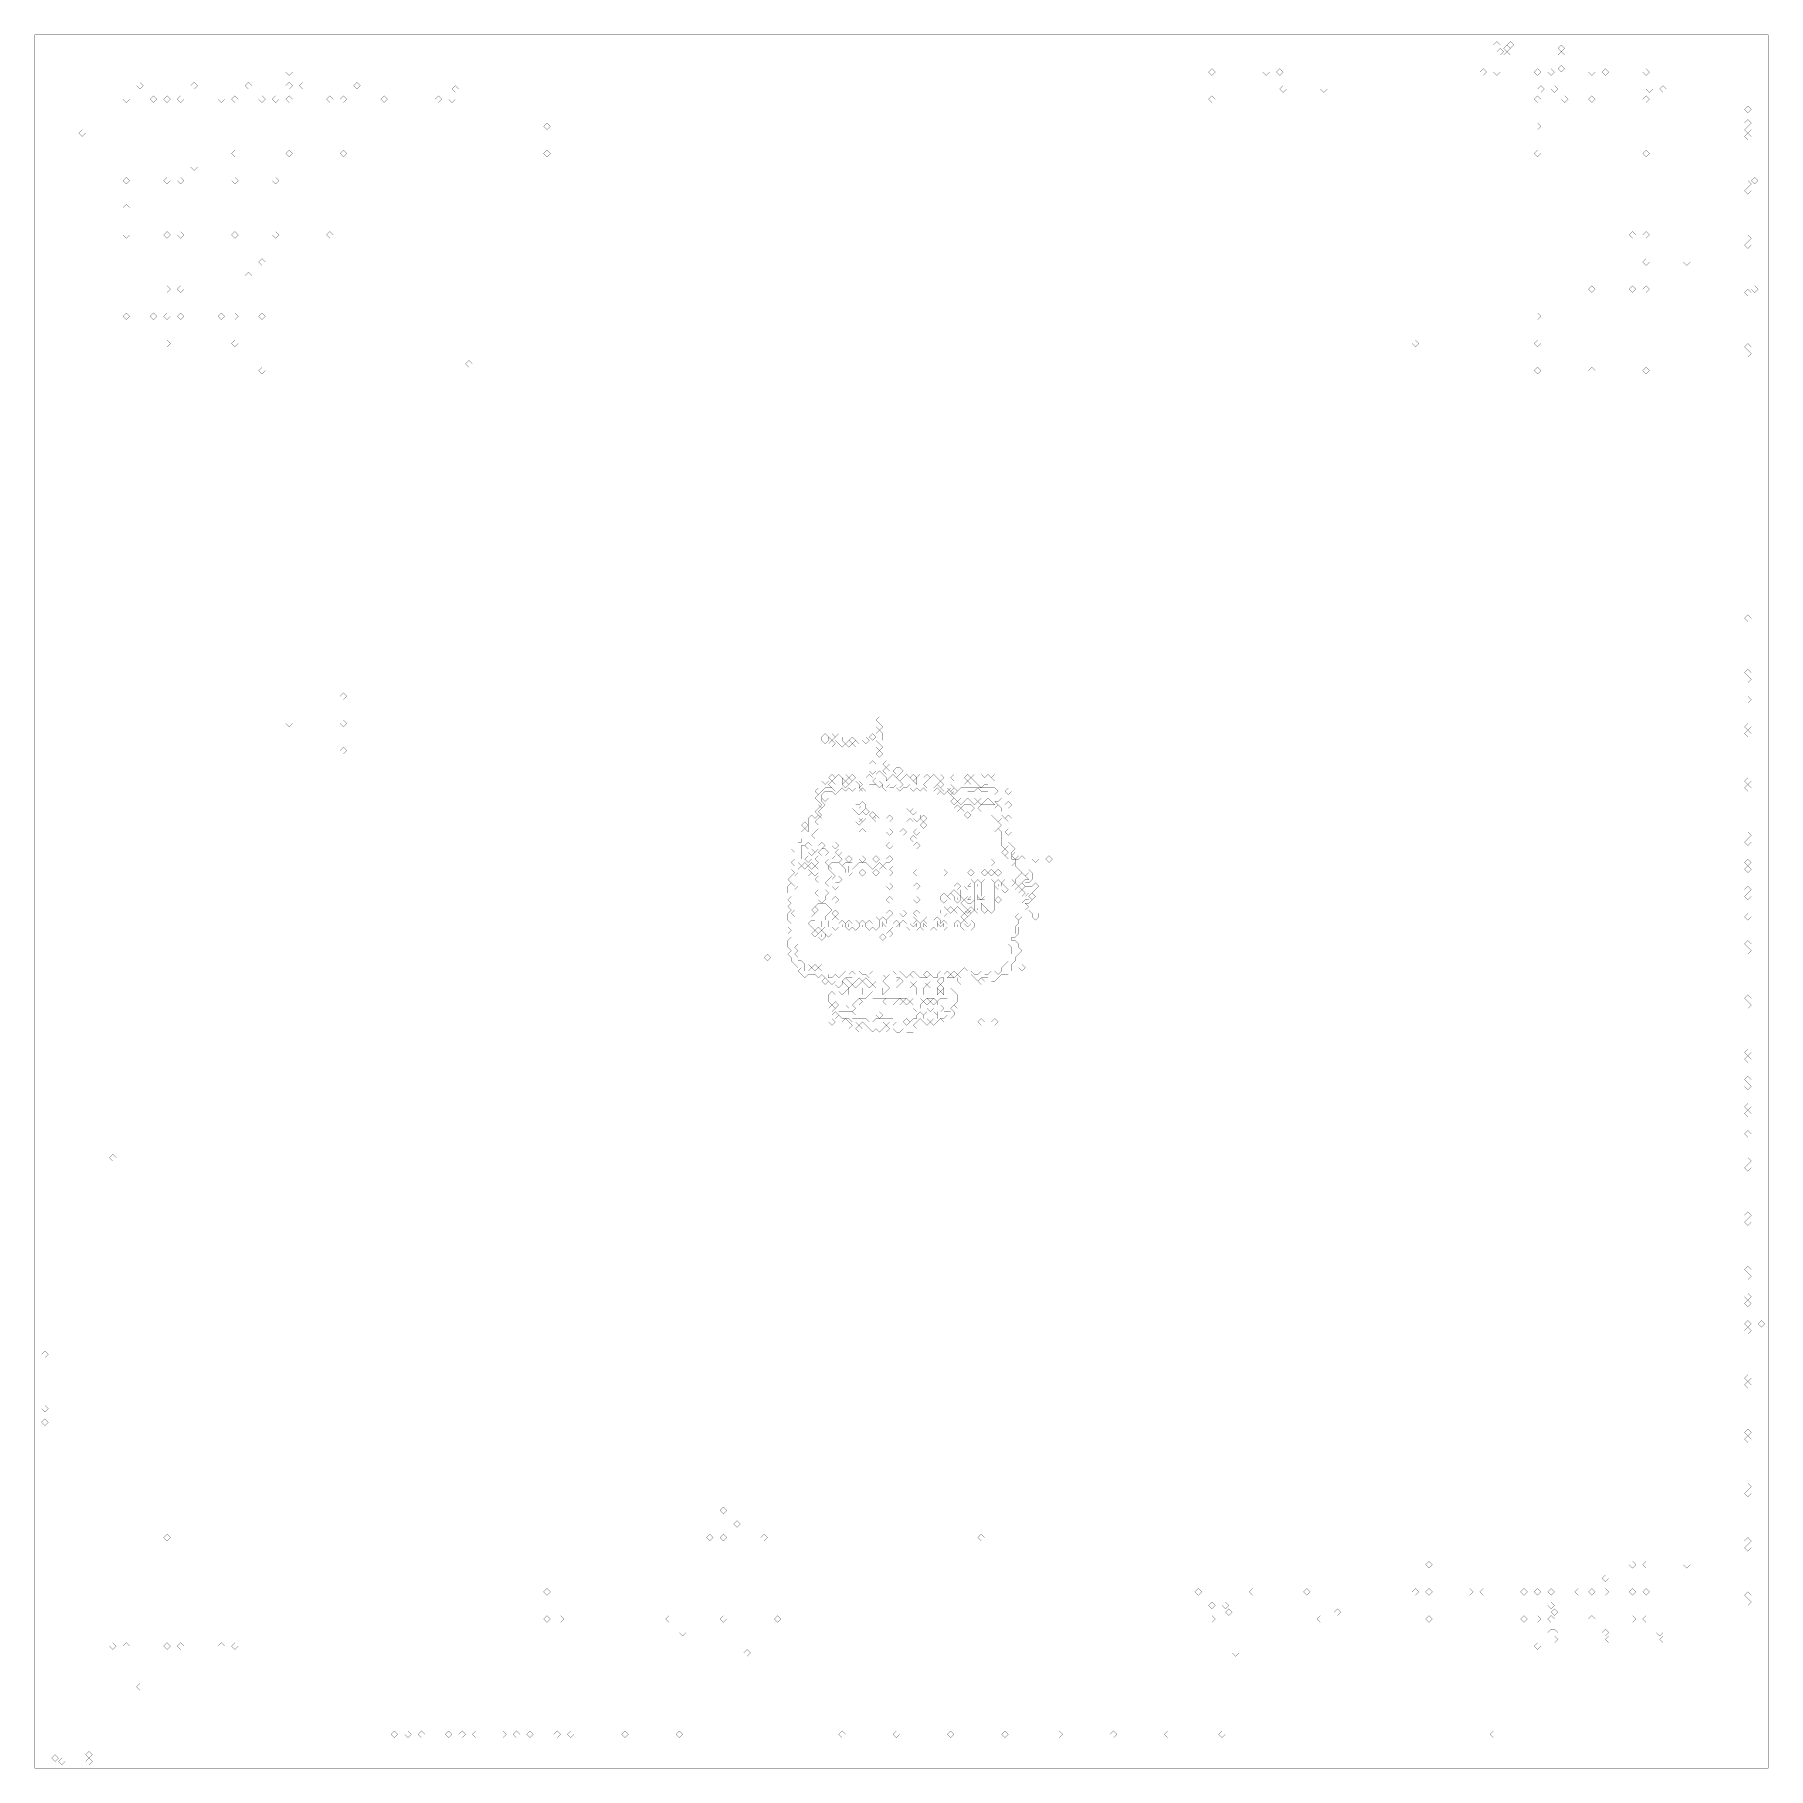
# Model space of a CAD drawing. Header units: metres. Extents: x 0 to 4919, y -4919 to 0.
import ezdxf

# ---------------------------------------------------------------- set-up
doc = ezdxf.new("R2010")
doc.units = ezdxf.units.M
for name, color, linetype in [('conductor', 1, 'Continuous'), ('dielectric', 8, 'Continuous'), ('substrate', 5, 'Continuous')]:
    doc.layers.add(name, color=color, linetype=linetype)

msp = doc.modelspace()

# ---------------------------------------------------------------- linework, layer by layer
at = {"layer": 'conductor', "const_width": 0.5}
for points in [[(2290.75, -2011.625)], [(2329.25, -2011.625)], [(2406.25, -2107.875), (2396.625, -2117.5), (2387, -2127.125), (2377.375, -2127.125), (2367.75, -2127.125), (2367.75, -2136.75), (2358.125, -2146.375), (2348.5, -2136.75), (2338.875, -2146.375), (2329.25, -2136.75), (2329.25, -2127.125), (2329.25, -2136.75), (2319.625, -2146.375), (2310, -2136.75), (2300.375, -2146.375), (2290.75, -2136.75), (2281.125, -2146.375), (2271.5, -2136.75), (2261.875, -2146.375), (2252.25, -2146.375), (2242.625, -2146.375), (2233, -2156), (2233, -2165.625), (2233, -2175.25), (2223.375, -2184.875), (2233, -2194.5), (2223.375, -2204.125), (2233, -2213.75), (2223.375, -2223.375), (2213.75, -2233), (2223.375, -2242.625), (2223.375, -2252.25), (2213.75, -2261.875), (2204.125, -2271.5), (2213.75, -2281.125), (2213.75, -2290.75), (2204.125, -2300.375), (2194.5, -2290.75), (2184.875, -2300.375), (2175.25, -2300.375), (2175.25, -2310), (2175.25, -2319.625), (2175.25, -2329.25), (2175.25, -2338.875), (2165.625, -2348.5), (2175.25, -2358.125), (2165.625, -2367.75), (2165.625, -2377.375), (2156, -2387), (2156, -2396.625), (2156, -2406.25), (2165.625, -2415.875), (2156, -2425.5), (2156, -2435.125), (2156, -2444.75), (2156, -2454.375), (2156, -2464), (2156, -2473.625), (2156, -2483.25), (2146.375, -2492.875), (2156, -2502.5), (2156, -2512.125), (2156, -2521.75), (2156, -2531.375), (2156, -2541), (2156, -2550.625), (2156, -2560.25), (2156, -2569.875), (2165.625, -2579.5), (2156, -2589.125), (2165.625, -2598.75), (2156, -2608.375), (2165.625, -2618), (2165.625, -2627.625), (2175.25, -2627.625), (2184.875, -2637.25), (2184.875, -2646.875), (2184.875, -2656.5), (2194.5, -2656.5), (2204.125, -2656.5), (2213.75, -2656.5), (2223.375, -2656.5), (2233, -2656.5), (2242.625, -2656.5), (2252.25, -2666.125), (2252.25, -2675.75), (2261.875, -2675.75), (2271.5, -2666.125), (2281.125, -2675.75), (2290.75, -2666.125), (2300.375, -2656.5), (2310, -2666.125), (2319.625, -2656.5), (2329.25, -2666.125), (2338.875, -2656.5), (2348.5, -2666.125), (2358.125, -2666.125), (2367.75, -2675.75), (2367.75, -2666.125), (2377.375, -2656.5), (2387, -2656.5), (2396.625, -2656.5), (2406.25, -2656.5), (2415.875, -2656.5), (2425.5, -2656.5), (2435.125, -2656.5), (2444.75, -2666.125), (2435.125, -2675.75), (2444.75, -2666.125), (2454.375, -2656.5), (2464, -2666.125), (2473.625, -2675.75), (2483.25, -2666.125), (2492.875, -2675.75), (2502.5, -2666.125), (2512.125, -2675.75), (2521.75, -2675.75), (2531.375, -2675.75), (2541, -2666.125), (2550.625, -2675.75), (2560.25, -2675.75), (2560.25, -2666.125), (2569.875, -2656.5), (2579.5, -2666.125), (2589.125, -2675.75), (2598.75, -2675.75), (2608.375, -2675.75), (2618, -2666.125), (2627.625, -2675.75), (2618, -2666.125), (2627.625, -2656.5), (2637.25, -2646.875), (2646.875, -2656.5), (2656.5, -2656.5), (2666.125, -2666.125), (2675.75, -2666.125), (2685.375, -2656.5), (2695, -2666.125), (2704.625, -2666.125), (2714.25, -2656.5), (2723.875, -2656.5), (2733.5, -2666.125), (2743.125, -2656.5), (2743.125, -2646.875), (2752.75, -2637.25), (2762.375, -2627.625), (2762.375, -2618), (2772, -2608.375), (2772, -2598.75), (2772, -2589.125), (2762.375, -2579.5), (2762.375, -2569.875), (2762.375, -2560.25), (2772, -2550.625), (2781.625, -2550.625), (2781.625, -2541), (2781.625, -2531.375), (2791.25, -2521.75), (2791.25, -2512.125), (2800.875, -2502.5), (2800.875, -2492.875), (2800.875, -2483.25), (2800.875, -2473.625), (2800.875, -2464), (2810.5, -2454.375), (2820.125, -2454.375), (2810.5, -2454.375), (2800.875, -2444.75), (2810.5, -2435.125), (2800.875, -2425.5), (2810.5, -2415.875), (2820.125, -2415.875), (2810.5, -2415.875), (2800.875, -2406.25), (2810.5, -2396.625), (2820.125, -2396.625), (2810.5, -2387), (2820.125, -2377.375), (2810.5, -2387), (2800.875, -2377.375), (2791.25, -2367.75), (2781.625, -2358.125), (2781.625, -2348.5), (2781.625, -2338.875), (2781.625, -2348.5), (2772, -2358.125), (2762.375, -2348.5), (2762.375, -2338.875), (2752.75, -2329.25), (2762.375, -2319.625), (2762.375, -2310), (2762.375, -2300.375), (2752.75, -2310), (2743.125, -2300.375), (2743.125, -2290.75), (2743.125, -2281.125), (2743.125, -2271.5), (2743.125, -2261.875), (2733.5, -2252.25), (2743.125, -2242.625), (2733.5, -2233), (2743.125, -2223.375), (2733.5, -2233), (2723.875, -2223.375), (2714.25, -2213.75), (2714.25, -2204.125), (2704.625, -2204.125), (2695, -2204.125), (2685.375, -2204.125), (2675.75, -2194.5), (2685.375, -2184.875), (2695, -2184.875), (2704.625, -2184.875), (2714.25, -2184.875), (2723.875, -2184.875), (2714.25, -2175.25), (2723.875, -2165.625), (2714.25, -2165.625), (2704.625, -2165.625), (2695, -2165.625), (2685.375, -2165.625), (2675.75, -2156), (2685.375, -2146.375), (2695, -2146.375), (2704.625, -2146.375), (2695, -2146.375), (2685.375, -2146.375), (2675.75, -2136.75), (2666.125, -2146.375), (2656.5, -2146.375), (2646.875, -2146.375), (2656.5, -2146.375), (2666.125, -2146.375), (2675.75, -2156), (2666.125, -2165.625), (2656.5, -2165.625), (2646.875, -2165.625), (2637.25, -2165.625), (2627.625, -2165.625), (2618, -2165.625), (2608.375, -2165.625), (2598.75, -2156), (2608.375, -2146.375), (2598.75, -2136.75), (2589.125, -2146.375), (2579.5, -2156), (2569.875, -2146.375), (2560.25, -2136.75), (2550.625, -2146.375), (2541, -2136.75), (2531.375, -2146.375), (2521.75, -2136.75), (2512.125, -2146.375), (2502.5, -2136.75), (2492.875, -2146.375), (2483.25, -2136.75), (2483.25, -2127.125), (2473.625, -2136.75), (2464, -2136.75), (2454.375, -2146.375), (2444.75, -2136.75), (2444.75, -2127.125), (2435.125, -2136.75), (2425.5, -2136.75), (2415.875, -2146.375), (2406.25, -2136.75), (2406.25, -2127.125), (2396.625, -2117.5)], [(2367.75, -2107.875), (2377.375, -2107.875)], [(2377.375, -2069.375)], [(2377.375, -2088.625)], [(2685.375, -2107.875)], [(2233, -2165.625), (2242.625, -2156), (2252.25, -2165.625), (2242.625, -2175.25)], [(2261.875, -2146.375), (2271.5, -2136.75), (2281.125, -2146.375), (2271.5, -2156)], [(2338.875, -2146.375), (2348.5, -2136.75), (2358.125, -2146.375), (2348.5, -2156)], [(2387, -2127.125), (2396.625, -2117.5), (2406.25, -2127.125), (2396.625, -2136.75)], [(2550.625, -2146.375), (2560.25, -2136.75), (2569.875, -2146.375), (2560.25, -2156)], [(2589.125, -2146.375), (2598.75, -2136.75), (2608.375, -2146.375), (2598.75, -2156)], [(2627.625, -2146.375)], [(2723.875, -2146.375)], [(2223.375, -2184.875), (2233, -2175.25), (2242.625, -2184.875), (2233, -2194.5)], [(2338.875, -2184.875), (2348.5, -2175.25), (2358.125, -2184.875), (2358.125, -2194.5), (2348.5, -2204.125), (2338.875, -2213.75), (2329.25, -2204.125), (2319.625, -2194.5), (2329.25, -2184.875)], [(2338.875, -2223.375), (2348.5, -2213.75), (2358.125, -2223.375), (2348.5, -2233)], [(2348.5, -2204.125), (2358.125, -2194.5), (2367.75, -2204.125), (2358.125, -2213.75)], [(2367.75, -2213.75), (2377.375, -2204.125), (2387, -2213.75), (2377.375, -2223.375)], [(2377.375, -2223.375), (2387, -2213.75), (2396.625, -2223.375), (2387, -2233)], [(2415.875, -2223.375), (2425.5, -2213.75), (2435.125, -2223.375), (2425.5, -2233)], [(2473.625, -2194.5), (2483.25, -2184.875), (2492.875, -2194.5), (2483.25, -2204.125)], [(2483.25, -2204.125), (2492.875, -2194.5), (2502.5, -2204.125), (2492.875, -2213.75)], [(2492.875, -2213.75), (2502.5, -2204.125), (2512.125, -2213.75), (2512.125, -2223.375), (2502.5, -2233), (2492.875, -2223.375)], [(2512.125, -2223.375), (2521.75, -2213.75), (2531.375, -2223.375), (2521.75, -2233)], [(2598.75, -2175.25), (2608.375, -2165.625), (2618, -2175.25), (2608.375, -2184.875)], [(2608.375, -2194.5), (2618, -2184.875), (2627.625, -2194.5), (2618, -2204.125)], [(2618, -2175.25), (2627.625, -2165.625), (2637.25, -2175.25), (2627.625, -2184.875)], [(2627.625, -2194.5), (2637.25, -2184.875), (2646.875, -2184.875), (2656.5, -2184.875), (2666.125, -2194.5), (2656.5, -2204.125), (2646.875, -2204.125), (2637.25, -2204.125)], [(2637.25, -2175.25), (2646.875, -2165.625), (2656.5, -2175.25), (2646.875, -2184.875)], [(2637.25, -2213.75), (2646.875, -2204.125), (2656.5, -2213.75), (2646.875, -2223.375)], [(2656.5, -2175.25), (2666.125, -2165.625), (2675.75, -2175.25), (2666.125, -2184.875)], [(2675.75, -2175.25), (2685.375, -2165.625), (2695, -2175.25), (2685.375, -2184.875)], [(2695, -2175.25), (2704.625, -2165.625), (2714.25, -2175.25), (2704.625, -2184.875)], [(2329.25, -2233), (2338.875, -2223.375), (2348.5, -2233), (2338.875, -2242.625)], [(2338.875, -2261.875), (2348.5, -2252.25), (2358.125, -2261.875), (2348.5, -2271.5)], [(2415.875, -2261.875), (2425.5, -2252.25), (2435.125, -2261.875), (2425.5, -2271.5)], [(2454.375, -2261.875), (2464, -2252.25), (2473.625, -2261.875), (2464, -2271.5)], [(2473.625, -2233), (2483.25, -2223.375), (2492.875, -2233), (2483.25, -2242.625)], [(2492.875, -2261.875), (2502.5, -2252.25), (2512.125, -2261.875), (2502.5, -2271.5)], [(2512.125, -2242.625), (2521.75, -2233), (2531.375, -2242.625), (2521.75, -2252.25)], [(2723.875, -2261.875), (2733.5, -2252.25), (2743.125, -2261.875), (2733.5, -2271.5)], [(2762.375, -2223.375)], [(2184.875, -2300.375), (2194.5, -2290.75), (2204.125, -2300.375), (2194.5, -2310)], [(2194.5, -2319.625), (2204.125, -2310), (2213.75, -2319.625), (2204.125, -2329.25)], [(2204.125, -2310), (2213.75, -2300.375), (2223.375, -2310), (2213.75, -2319.625)], [(2223.375, -2300.375), (2233, -2290.75), (2242.625, -2300.375), (2233, -2310)], [(2223.375, -2319.625), (2233, -2310), (2242.625, -2310), (2252.25, -2319.625), (2242.625, -2329.25), (2233, -2329.25)], [(2261.875, -2300.375), (2271.5, -2290.75), (2281.125, -2300.375), (2271.5, -2310)], [(2271.5, -2319.625), (2281.125, -2310), (2290.75, -2319.625), (2281.125, -2329.25)], [(2415.875, -2300.375), (2425.5, -2290.75), (2435.125, -2300.375), (2425.5, -2310)], [(2483.25, -2281.125), (2492.875, -2271.5), (2502.5, -2281.125), (2492.875, -2290.75)], [(2492.875, -2300.375), (2502.5, -2290.75), (2512.125, -2300.375), (2502.5, -2310)], [(2743.125, -2319.625), (2752.75, -2310), (2762.375, -2319.625), (2752.75, -2329.25)], [(2175.25, -2358.125), (2184.875, -2348.5), (2194.5, -2358.125), (2184.875, -2367.75)], [(2184.875, -2338.875), (2194.5, -2329.25), (2204.125, -2338.875), (2194.5, -2348.5)], [(2194.5, -2358.125), (2204.125, -2348.5), (2213.75, -2358.125), (2204.125, -2367.75)], [(2204.125, -2367.75), (2213.75, -2358.125), (2223.375, -2367.75), (2223.375, -2377.375), (2213.75, -2387), (2204.125, -2377.375)], [(2213.75, -2338.875), (2223.375, -2329.25), (2233, -2329.25), (2242.625, -2329.25), (2252.25, -2338.875), (2242.625, -2348.5), (2252.25, -2358.125), (2252.25, -2367.75), (2261.875, -2377.375), (2261.875, -2387), (2252.25, -2396.625), (2242.625, -2406.25), (2252.25, -2415.875), (2242.625, -2425.5), (2233, -2425.5), (2223.375, -2415.875), (2223.375, -2406.25), (2213.75, -2396.625), (2223.375, -2387), (2223.375, -2377.375), (2223.375, -2367.75), (2213.75, -2358.125), (2223.375, -2348.5)], [(2252.25, -2358.125), (2261.875, -2348.5), (2271.5, -2348.5), (2281.125, -2348.5), (2290.75, -2358.125), (2300.375, -2367.75), (2290.75, -2377.375), (2281.125, -2387), (2271.5, -2387), (2261.875, -2377.375), (2261.875, -2367.75)], [(2261.875, -2338.875), (2271.5, -2329.25), (2281.125, -2329.25), (2290.75, -2338.875), (2281.125, -2348.5), (2271.5, -2348.5)], [(2290.75, -2358.125), (2300.375, -2348.5), (2310, -2348.5), (2319.625, -2348.5), (2329.25, -2358.125), (2319.625, -2367.75), (2319.625, -2377.375), (2310, -2387), (2300.375, -2377.375), (2300.375, -2367.75)], [(2300.375, -2338.875), (2310, -2329.25), (2319.625, -2338.875), (2310, -2348.5)], [(2329.25, -2358.125), (2338.875, -2348.5), (2348.5, -2348.5), (2358.125, -2348.5), (2367.75, -2358.125), (2358.125, -2367.75), (2348.5, -2367.75), (2338.875, -2367.75)], [(2338.875, -2338.875), (2348.5, -2329.25), (2358.125, -2338.875), (2348.5, -2348.5)], [(2367.75, -2358.125), (2377.375, -2348.5), (2387, -2358.125), (2377.375, -2367.75)], [(2377.375, -2338.875), (2387, -2329.25), (2396.625, -2338.875), (2387, -2348.5)], [(2387, -2358.125), (2396.625, -2348.5), (2406.25, -2358.125), (2396.625, -2367.75)], [(2406.25, -2358.125), (2415.875, -2348.5), (2425.5, -2348.5), (2435.125, -2358.125), (2425.5, -2367.75), (2415.875, -2367.75)], [(2415.875, -2338.875), (2425.5, -2329.25), (2435.125, -2338.875), (2425.5, -2348.5)], [(2704.625, -2348.5), (2714.25, -2338.875), (2723.875, -2348.5), (2714.25, -2358.125)], [(2184.875, -2377.375), (2194.5, -2367.75), (2204.125, -2377.375), (2194.5, -2387)], [(2261.875, -2396.625), (2271.5, -2387), (2281.125, -2387), (2290.75, -2396.625), (2281.125, -2406.25), (2271.5, -2406.25)], [(2261.875, -2415.875), (2271.5, -2406.25), (2281.125, -2415.875), (2271.5, -2425.5)], [(2338.875, -2377.375), (2348.5, -2367.75), (2358.125, -2377.375), (2348.5, -2387)], [(2377.375, -2377.375), (2387, -2367.75), (2396.625, -2377.375), (2387, -2387)], [(2406.25, -2377.375), (2415.875, -2367.75), (2425.5, -2367.75), (2435.125, -2377.375), (2425.5, -2387), (2415.875, -2387)], [(2415.875, -2415.875), (2425.5, -2406.25), (2435.125, -2415.875), (2425.5, -2425.5)], [(2492.875, -2377.375), (2502.5, -2367.75), (2512.125, -2377.375), (2502.5, -2387)], [(2492.875, -2415.875), (2502.5, -2406.25), (2512.125, -2415.875), (2502.5, -2425.5)], [(2569.875, -2377.375), (2579.5, -2367.75), (2589.125, -2377.375), (2579.5, -2387)], [(2608.375, -2415.875), (2618, -2406.25), (2627.625, -2415.875), (2618, -2425.5)], [(2646.875, -2406.25), (2656.5, -2396.625), (2666.125, -2406.25), (2666.125, -2415.875), (2666.125, -2425.5), (2666.125, -2435.125), (2666.125, -2444.75), (2666.125, -2454.375), (2656.5, -2464), (2646.875, -2464), (2637.25, -2454.375), (2646.875, -2444.75), (2637.25, -2454.375), (2627.625, -2444.75), (2627.625, -2435.125), (2627.625, -2425.5), (2637.25, -2415.875), (2646.875, -2425.5), (2637.25, -2415.875)], [(2646.875, -2377.375), (2656.5, -2367.75), (2666.125, -2377.375), (2656.5, -2387)], [(2666.125, -2406.25), (2675.75, -2396.625), (2685.375, -2406.25), (2685.375, -2415.875), (2685.375, -2425.5), (2685.375, -2435.125), (2685.375, -2444.75), (2685.375, -2435.125), (2685.375, -2425.5), (2685.375, -2415.875), (2685.375, -2406.25), (2695, -2396.625), (2704.625, -2406.25), (2704.625, -2415.875), (2704.625, -2425.5), (2704.625, -2435.125), (2704.625, -2444.75), (2704.625, -2454.375), (2704.625, -2464), (2695, -2473.625), (2685.375, -2464), (2685.375, -2473.625), (2685.375, -2483.25), (2675.75, -2492.875), (2666.125, -2483.25), (2666.125, -2473.625), (2666.125, -2464), (2666.125, -2454.375), (2666.125, -2444.75), (2666.125, -2435.125), (2666.125, -2425.5), (2666.125, -2415.875)], [(2685.375, -2377.375), (2695, -2367.75), (2704.625, -2377.375), (2695, -2387)], [(2704.625, -2377.375), (2714.25, -2367.75), (2723.875, -2377.375), (2714.25, -2387)], [(2704.625, -2406.25), (2714.25, -2396.625), (2723.875, -2406.25), (2723.875, -2415.875), (2723.875, -2425.5), (2723.875, -2435.125), (2723.875, -2444.75), (2723.875, -2454.375), (2723.875, -2464), (2723.875, -2473.625), (2723.875, -2483.25), (2714.25, -2492.875), (2704.625, -2483.25), (2704.625, -2473.625), (2704.625, -2464), (2704.625, -2454.375), (2704.625, -2444.75), (2704.625, -2435.125), (2704.625, -2425.5), (2704.625, -2415.875)], [(2723.875, -2377.375), (2733.5, -2367.75), (2743.125, -2377.375), (2733.5, -2387)], [(2723.875, -2406.25), (2733.5, -2396.625), (2743.125, -2406.25), (2743.125, -2415.875), (2733.5, -2425.5), (2723.875, -2415.875)], [(2743.125, -2406.25), (2752.75, -2396.625), (2762.375, -2406.25), (2752.75, -2415.875)], [(2762.375, -2406.25), (2772, -2396.625), (2781.625, -2406.25), (2772, -2415.875)], [(2781.625, -2377.375), (2791.25, -2367.75), (2800.875, -2377.375), (2791.25, -2387)], [(2781.625, -2396.625), (2791.25, -2387), (2800.875, -2396.625), (2800.875, -2406.25), (2791.25, -2415.875), (2781.625, -2406.25)], [(2213.75, -2435.125), (2223.375, -2425.5), (2233, -2425.5), (2242.625, -2425.5), (2252.25, -2435.125), (2242.625, -2444.75), (2242.625, -2454.375), (2233, -2464), (2223.375, -2454.375), (2223.375, -2444.75)], [(2261.875, -2454.375), (2271.5, -2444.75), (2281.125, -2454.375), (2271.5, -2464)], [(2415.875, -2454.375), (2425.5, -2444.75), (2435.125, -2454.375), (2425.5, -2464)], [(2492.875, -2454.375), (2502.5, -2444.75), (2512.125, -2454.375), (2502.5, -2464)], [(2569.875, -2444.75), (2579.5, -2435.125), (2589.125, -2444.75), (2589.125, -2454.375), (2579.5, -2464), (2569.875, -2454.375)], [(2589.125, -2444.75), (2598.75, -2435.125), (2608.375, -2444.75), (2598.75, -2454.375)], [(2598.75, -2435.125), (2608.375, -2425.5), (2618, -2435.125), (2608.375, -2444.75)], [(2608.375, -2444.75), (2618, -2435.125), (2627.625, -2444.75), (2627.625, -2454.375), (2618, -2464), (2608.375, -2454.375)], [(2627.625, -2464), (2637.25, -2454.375), (2646.875, -2464), (2637.25, -2473.625)], [(2723.875, -2454.375), (2733.5, -2444.75), (2743.125, -2454.375), (2733.5, -2464)], [(2743.125, -2425.5), (2752.75, -2415.875), (2762.375, -2425.5), (2752.75, -2435.125)], [(2781.625, -2425.5), (2791.25, -2415.875), (2800.875, -2425.5), (2791.25, -2435.125)], [(2213.75, -2473.625), (2223.375, -2464), (2233, -2464), (2242.625, -2464), (2252.25, -2473.625), (2242.625, -2483.25), (2252.25, -2492.875), (2242.625, -2502.5), (2242.625, -2512.125), (2242.625, -2502.5), (2252.25, -2492.875), (2261.875, -2502.5), (2261.875, -2512.125), (2261.875, -2521.75), (2261.875, -2531.375), (2261.875, -2541), (2261.875, -2550.625), (2252.25, -2560.25), (2242.625, -2550.625), (2233, -2541), (2242.625, -2531.375), (2233, -2541), (2223.375, -2531.375), (2213.75, -2541), (2204.125, -2531.375), (2194.5, -2521.75), (2204.125, -2512.125), (2213.75, -2512.125), (2204.125, -2502.5), (2213.75, -2492.875), (2223.375, -2483.25)], [(2204.125, -2483.25), (2213.75, -2473.625), (2223.375, -2483.25), (2213.75, -2492.875)], [(2242.625, -2483.25), (2252.25, -2473.625), (2261.875, -2483.25), (2252.25, -2492.875)], [(2261.875, -2492.875), (2271.5, -2483.25), (2281.125, -2492.875), (2271.5, -2502.5)], [(2261.875, -2512.125), (2271.5, -2502.5), (2281.125, -2512.125), (2281.125, -2521.75), (2281.125, -2531.375), (2271.5, -2541), (2261.875, -2531.375), (2261.875, -2521.75)], [(2377.375, -2512.125), (2387, -2502.5), (2396.625, -2512.125), (2396.625, -2521.75), (2396.625, -2531.375), (2387, -2541), (2377.375, -2531.375), (2377.375, -2521.75)], [(2396.625, -2512.125), (2406.25, -2502.5), (2415.875, -2512.125), (2415.875, -2521.75), (2415.875, -2512.125), (2425.5, -2502.5), (2435.125, -2512.125), (2435.125, -2521.75), (2435.125, -2531.375), (2425.5, -2541), (2415.875, -2541), (2406.25, -2541), (2396.625, -2531.375), (2396.625, -2521.75)], [(2415.875, -2492.875), (2425.5, -2483.25), (2435.125, -2492.875), (2425.5, -2502.5)], [(2454.375, -2492.875), (2464, -2483.25), (2473.625, -2492.875), (2464, -2502.5)], [(2483.25, -2512.125), (2492.875, -2502.5), (2502.5, -2512.125), (2492.875, -2521.75)], [(2492.875, -2492.875), (2502.5, -2483.25), (2512.125, -2492.875), (2502.5, -2502.5)], [(2521.75, -2512.125), (2531.375, -2502.5), (2541, -2512.125), (2531.375, -2521.75)], [(2550.625, -2512.125), (2560.25, -2502.5), (2569.875, -2512.125), (2569.875, -2521.75), (2579.5, -2512.125), (2589.125, -2521.75), (2589.125, -2531.375), (2579.5, -2541), (2569.875, -2541), (2560.25, -2541), (2550.625, -2531.375), (2550.625, -2521.75)], [(2569.875, -2483.25), (2579.5, -2473.625), (2589.125, -2483.25), (2589.125, -2492.875), (2579.5, -2502.5), (2569.875, -2492.875)], [(2589.125, -2483.25), (2598.75, -2473.625), (2608.375, -2483.25), (2598.75, -2492.875)], [(2608.375, -2483.25), (2618, -2473.625), (2627.625, -2483.25), (2618, -2492.875)], [(2627.625, -2483.25), (2637.25, -2473.625), (2646.875, -2483.25), (2637.25, -2492.875)], [(2627.625, -2502.5), (2637.25, -2492.875), (2646.875, -2502.5), (2637.25, -2512.125)], [(2637.25, -2492.875), (2646.875, -2483.25), (2656.5, -2492.875), (2646.875, -2502.5)], [(2646.875, -2483.25), (2656.5, -2473.625), (2666.125, -2483.25), (2656.5, -2492.875)], [(2685.375, -2483.25), (2695, -2473.625), (2704.625, -2483.25), (2695, -2492.875)], [(2781.625, -2502.5), (2791.25, -2492.875), (2800.875, -2502.5), (2791.25, -2512.125)], [(2204.125, -2550.625), (2213.75, -2541), (2223.375, -2550.625), (2213.75, -2560.25)], [(2223.375, -2550.625), (2233, -2541), (2242.625, -2550.625), (2242.625, -2560.25), (2233, -2569.875), (2223.375, -2560.25)], [(2281.125, -2521.75), (2290.75, -2512.125), (2300.375, -2521.75), (2300.375, -2531.375), (2290.75, -2541), (2281.125, -2531.375)], [(2300.375, -2521.75), (2310, -2512.125), (2319.625, -2521.75), (2319.625, -2531.375), (2310, -2541), (2300.375, -2531.375)], [(2319.625, -2521.75), (2329.25, -2512.125), (2338.875, -2521.75), (2338.875, -2531.375), (2329.25, -2541), (2319.625, -2531.375)], [(2338.875, -2521.75), (2348.5, -2512.125), (2358.125, -2521.75), (2358.125, -2531.375), (2348.5, -2541), (2338.875, -2531.375)], [(2358.125, -2521.75), (2367.75, -2512.125), (2377.375, -2521.75), (2377.375, -2531.375), (2367.75, -2541), (2358.125, -2531.375)], [(2396.625, -2560.25), (2406.25, -2550.625), (2415.875, -2560.25), (2406.25, -2569.875)], [(2415.875, -2550.625), (2425.5, -2541), (2435.125, -2550.625), (2425.5, -2560.25)], [(2435.125, -2521.75), (2444.75, -2512.125), (2454.375, -2521.75), (2444.75, -2531.375)], [(2454.375, -2521.75), (2464, -2512.125), (2473.625, -2521.75), (2473.625, -2531.375), (2464, -2541), (2454.375, -2531.375)], [(2473.625, -2521.75), (2483.25, -2512.125), (2492.875, -2521.75), (2502.5, -2512.125), (2512.125, -2521.75), (2512.125, -2531.375), (2502.5, -2541), (2492.875, -2541), (2483.25, -2541), (2473.625, -2531.375)], [(2512.125, -2521.75), (2521.75, -2512.125), (2531.375, -2521.75), (2541, -2512.125), (2550.625, -2521.75), (2550.625, -2531.375), (2541, -2541), (2531.375, -2541), (2521.75, -2541), (2512.125, -2531.375)], [(2608.375, -2521.75), (2618, -2512.125), (2627.625, -2521.75), (2627.625, -2531.375), (2618, -2541), (2608.375, -2531.375)], [(2627.625, -2521.75), (2637.25, -2512.125), (2646.875, -2521.75), (2656.5, -2512.125), (2666.125, -2521.75), (2666.125, -2531.375), (2656.5, -2541), (2646.875, -2541), (2637.25, -2541), (2627.625, -2531.375)], [(2184.875, -2646.875), (2194.5, -2637.25), (2204.125, -2646.875), (2194.5, -2656.5)], [(2204.125, -2646.875), (2213.75, -2637.25), (2223.375, -2646.875), (2213.75, -2656.5)], [(2223.375, -2646.875), (2233, -2637.25), (2242.625, -2646.875), (2233, -2656.5)], [(2483.25, -2666.125), (2492.875, -2656.5), (2502.5, -2666.125), (2492.875, -2675.75)], [(2521.75, -2666.125), (2531.375, -2656.5), (2541, -2666.125), (2531.375, -2675.75)], [(2579.5, -2666.125), (2589.125, -2656.5), (2598.75, -2666.125), (2589.125, -2675.75)], [(2598.75, -2666.125), (2608.375, -2656.5), (2618, -2666.125), (2608.375, -2675.75)], [(2348.5, -2695)], [(2396.625, -2675.75)], [(2396.625, -2695)], [(2435.125, -2695)], [(2473.625, -2695)], [(2512.125, -2695)], [(2550.625, -2695)], [(2579.5, -2695), (2589.125, -2695)], [(2608.375, -2695)], [(2358.125, -2714.25), (2367.75, -2723.875), (2358.125, -2733.5), (2348.5, -2733.5), (2338.875, -2733.5), (2329.25, -2743.125), (2319.625, -2733.5), (2329.25, -2743.125), (2319.625, -2752.75), (2329.25, -2762.375), (2319.625, -2772), (2310, -2772), (2300.375, -2772), (2290.75, -2772), (2281.125, -2772), (2290.75, -2772), (2300.375, -2772), (2310, -2772), (2319.625, -2772), (2329.25, -2781.625), (2319.625, -2791.25), (2329.25, -2791.25), (2338.875, -2791.25), (2348.5, -2791.25), (2358.125, -2791.25), (2367.75, -2800.875), (2367.75, -2810.5), (2377.375, -2810.5), (2377.375, -2800.875), (2387, -2791.25), (2396.625, -2791.25), (2406.25, -2791.25), (2415.875, -2791.25), (2425.5, -2791.25), (2435.125, -2791.25), (2444.75, -2800.875), (2435.125, -2810.5), (2444.75, -2810.5), (2454.375, -2810.5), (2464, -2810.5), (2473.625, -2810.5), (2483.25, -2800.875), (2492.875, -2791.25), (2502.5, -2791.25), (2502.5, -2781.625), (2512.125, -2772), (2521.75, -2781.625), (2521.75, -2791.25), (2521.75, -2781.625), (2531.375, -2772), (2541, -2781.625), (2541, -2791.25), (2541, -2781.625), (2550.625, -2772), (2560.25, -2781.625), (2560.25, -2791.25), (2560.25, -2781.625), (2560.25, -2772), (2569.875, -2762.375), (2579.5, -2772), (2589.125, -2772), (2598.75, -2772), (2589.125, -2772), (2579.5, -2772), (2569.875, -2762.375), (2579.5, -2752.75), (2589.125, -2752.75), (2598.75, -2752.75), (2589.125, -2752.75), (2579.5, -2752.75), (2569.875, -2762.375), (2560.25, -2752.75), (2560.25, -2743.125), (2569.875, -2733.5), (2579.5, -2733.5), (2589.125, -2733.5), (2579.5, -2733.5), (2569.875, -2733.5), (2560.25, -2743.125), (2550.625, -2733.5), (2541, -2733.5), (2531.375, -2733.5), (2521.75, -2743.125), (2512.125, -2733.5), (2521.75, -2743.125), (2512.125, -2752.75), (2512.125, -2762.375), (2502.5, -2772), (2492.875, -2762.375), (2492.875, -2752.75), (2483.25, -2743.125), (2492.875, -2733.5), (2483.25, -2743.125), (2473.625, -2733.5), (2464, -2733.5), (2454.375, -2733.5), (2444.75, -2733.5), (2435.125, -2733.5), (2425.5, -2733.5), (2415.875, -2733.5), (2406.25, -2733.5), (2396.625, -2733.5), (2387, -2733.5), (2377.375, -2733.5), (2367.75, -2723.875), (2377.375, -2714.25), (2367.75, -2714.25)], [(2281.125, -2733.5)], [(2290.75, -2752.75)], [(2300.375, -2733.5)], [(2319.625, -2714.25)], [(2329.25, -2743.125), (2338.875, -2733.5), (2348.5, -2743.125), (2338.875, -2752.75)], [(2338.875, -2714.25)], [(2396.625, -2714.25)], [(2406.25, -2743.125), (2415.875, -2733.5), (2425.5, -2733.5), (2435.125, -2733.5), (2444.75, -2743.125), (2435.125, -2752.75), (2425.5, -2752.75), (2415.875, -2752.75)], [(2435.125, -2714.25), (2444.75, -2714.25), (2454.375, -2714.25), (2464, -2714.25), (2473.625, -2714.25), (2464, -2714.25), (2454.375, -2714.25), (2444.75, -2714.25)], [(2444.75, -2743.125), (2454.375, -2733.5), (2464, -2743.125), (2454.375, -2752.75)], [(2464, -2743.125), (2473.625, -2733.5), (2483.25, -2743.125), (2473.625, -2752.75)], [(2492.875, -2714.25)], [(2521.75, -2743.125), (2531.375, -2733.5), (2541, -2743.125), (2531.375, -2752.75)], [(2531.375, -2714.25), (2541, -2714.25), (2550.625, -2714.25), (2541, -2714.25)], [(2531.375, -2752.75), (2541, -2743.125), (2550.625, -2752.75), (2550.625, -2762.375), (2541, -2772), (2531.375, -2762.375)], [(2541, -2743.125), (2550.625, -2733.5), (2560.25, -2743.125), (2550.625, -2752.75)], [(2589.125, -2714.25)], [(2387, -2781.625), (2396.625, -2772), (2406.25, -2781.625), (2396.625, -2791.25)], [(2464, -2800.875), (2473.625, -2791.25), (2483.25, -2800.875), (2473.625, -2810.5)], [(2396.625, -2810.5)]]:
    msp.add_lwpolyline(points, close=True, dxfattribs=at)
at = {"layer": 'dielectric', "const_width": 0.5}
for points in [[(2338.875, -2107.875)], [(2358.125, -2107.875)], [(2387, -2098.25)], [(2338.875, -2127.125)], [(2637.25, -2136.75)], [(2714.25, -2136.75)], [(2194.5, -2377.375)], [(2502.5, -2415.875)], [(2781.625, -2569.875)], [(2319.625, -2800.875)]]:
    msp.add_lwpolyline(points, close=True, dxfattribs=at)
at = {"layer": 'substrate', "const_width": 0.5}
for points in [[(0, 0), (0, -9.625), (0, -19.25), (0, -28.875), (0, -38.5), (0, -48.125), (0, -57.75), (0, -67.375), (0, -77), (0, -86.625), (0, -96.25), (0, -105.875), (0, -115.5), (0, -125.125), (0, -134.75), (0, -144.375), (0, -154), (0, -163.625), (0, -173.25), (0, -182.875), (0, -192.5), (0, -202.125), (0, -211.75), (0, -221.375), (0, -231), (0, -240.625), (0, -250.25), (0, -259.875), (0, -269.5), (0, -279.125), (0, -288.75), (0, -298.375), (0, -308), (0, -317.625), (0, -327.25), (0, -336.875), (0, -346.5), (0, -356.125), (0, -365.75), (0, -375.375), (0, -385), (0, -394.625), (0, -404.25), (0, -413.875), (0, -423.5), (0, -433.125), (0, -442.75), (0, -452.375), (0, -462), (0, -471.625), (0, -481.25), (0, -490.875), (0, -500.5), (0, -510.125), (0, -519.75), (0, -529.375), (0, -539), (0, -548.625), (0, -558.25), (0, -567.875), (0, -577.5), (0, -587.125), (0, -596.75), (0, -606.375), (0, -616), (0, -625.625), (0, -635.25), (0, -644.875), (0, -654.5), (0, -664.125), (0, -673.75), (0, -683.375), (0, -693), (0, -702.625), (0, -712.25), (0, -721.875), (0, -731.5), (0, -741.125), (0, -750.75), (0, -760.375), (0, -770), (0, -779.625), (0, -789.25), (0, -798.875), (0, -808.5), (0, -818.125), (0, -827.75), (0, -837.375), (0, -847), (0, -856.625), (0, -866.25), (0, -875.875), (0, -885.5), (0, -895.125), (0, -904.75), (0, -914.375), (0, -924), (0, -933.625), (0, -943.25), (0, -952.875), (0, -962.5), (0, -972.125), (0, -981.75), (0, -991.375), (0, -1001), (0, -1010.625), (0, -1020.25), (0, -1029.875), (0, -1039.5), (0, -1049.125), (0, -1058.75), (0, -1068.375), (0, -1078), (0, -1087.625), (0, -1097.25), (0, -1106.875), (0, -1116.5), (0, -1126.125), (0, -1135.75), (0, -1145.375), (0, -1155), (0, -1164.625), (0, -1174.25), (0, -1183.875), (0, -1193.5), (0, -1203.125), (0, -1212.75), (0, -1222.375), (0, -1232), (0, -1241.625), (0, -1251.25), (0, -1260.875), (0, -1270.5), (0, -1280.125), (0, -1289.75), (0, -1299.375), (0, -1309), (0, -1318.625), (0, -1328.25), (0, -1337.875), (0, -1347.5), (0, -1357.125), (0, -1366.75), (0, -1376.375), (0, -1386), (0, -1395.625), (0, -1405.25), (0, -1414.875), (0, -1424.5), (0, -1434.125), (0, -1443.75), (0, -1453.375), (0, -1463), (0, -1472.625), (0, -1482.25), (0, -1491.875), (0, -1501.5), (0, -1511.125), (0, -1520.75), (0, -1530.375), (0, -1540), (0, -1549.625), (0, -1559.25), (0, -1568.875), (0, -1578.5), (0, -1588.125), (0, -1597.75), (0, -1607.375), (0, -1617), (0, -1626.625), (0, -1636.25), (0, -1645.875), (0, -1655.5), (0, -1665.125), (0, -1674.75), (0, -1684.375), (0, -1694), (0, -1703.625), (0, -1713.25), (0, -1722.875), (0, -1732.5), (0, -1742.125), (0, -1751.75), (0, -1761.375), (0, -1771), (0, -1780.625), (0, -1790.25), (0, -1799.875), (0, -1809.5), (0, -1819.125), (0, -1828.75), (0, -1838.375), (0, -1848), (0, -1857.625), (0, -1867.25), (0, -1876.875), (0, -1886.5), (0, -1896.125), (0, -1905.75), (0, -1915.375), (0, -1925), (0, -1934.625), (0, -1944.25), (0, -1953.875), (0, -1963.5), (0, -1973.125), (0, -1982.75), (0, -1992.375), (0, -2002), (0, -2011.625), (0, -2021.25), (0, -2030.875), (0, -2040.5), (0, -2050.125), (0, -2059.75), (0, -2069.375), (0, -2079), (0, -2088.625), (0, -2098.25), (0, -2107.875), (0, -2117.5), (0, -2127.125), (0, -2136.75), (0, -2146.375), (0, -2156), (0, -2165.625), (0, -2175.25), (0, -2184.875), (0, -2194.5), (0, -2204.125), (0, -2213.75), (0, -2223.375), (0, -2233), (0, -2242.625), (0, -2252.25), (0, -2261.875), (0, -2271.5), (0, -2281.125), (0, -2290.75), (0, -2300.375), (0, -2310), (0, -2319.625), (0, -2329.25), (0, -2338.875), (0, -2348.5), (0, -2358.125), (0, -2367.75), (0, -2377.375), (0, -2387), (0, -2396.625), (0, -2406.25), (0, -2415.875), (0, -2425.5), (0, -2435.125), (0, -2444.75), (0, -2454.375), (0, -2464), (0, -2473.625), (0, -2483.25), (0, -2492.875), (0, -2502.5), (0, -2512.125), (0, -2521.75), (0, -2531.375), (0, -2541), (0, -2550.625), (0, -2560.25), (0, -2569.875), (0, -2579.5), (0, -2589.125), (0, -2598.75), (0, -2608.375), (0, -2618), (0, -2627.625), (0, -2637.25), (0, -2646.875), (0, -2656.5), (0, -2666.125), (0, -2675.75), (0, -2685.375), (0, -2695), (0, -2704.625), (0, -2714.25), (0, -2723.875), (0, -2733.5), (0, -2743.125), (0, -2752.75), (0, -2762.375), (0, -2772), (0, -2781.625), (0, -2791.25), (0, -2800.875), (0, -2810.5), (0, -2820.125), (0, -2829.75), (0, -2839.375), (0, -2849), (0, -2858.625), (0, -2868.25), (0, -2877.875), (0, -2887.5), (0, -2897.125), (0, -2906.75), (0, -2916.375), (0, -2926), (0, -2935.625), (0, -2945.25), (0, -2954.875), (0, -2964.5), (0, -2974.125), (0, -2983.75), (0, -2993.375), (0, -3003), (0, -3012.625), (0, -3022.25), (0, -3031.875), (0, -3041.5), (0, -3051.125), (0, -3060.75), (0, -3070.375), (0, -3080), (0, -3089.625), (0, -3099.25), (0, -3108.875), (0, -3118.5), (0, -3128.125), (0, -3137.75), (0, -3147.375), (0, -3157), (0, -3166.625), (0, -3176.25), (0, -3185.875), (0, -3195.5), (0, -3205.125), (0, -3214.75), (0, -3224.375), (0, -3234), (0, -3243.625), (0, -3253.25), (0, -3262.875), (0, -3272.5), (0, -3282.125), (0, -3291.75), (0, -3301.375), (0, -3311), (0, -3320.625), (0, -3330.25), (0, -3339.875), (0, -3349.5), (0, -3359.125), (0, -3368.75), (0, -3378.375), (0, -3388), (0, -3397.625), (0, -3407.25), (0, -3416.875), (0, -3426.5), (0, -3436.125), (0, -3445.75), (0, -3455.375), (0, -3465), (0, -3474.625), (0, -3484.25), (0, -3493.875), (0, -3503.5), (0, -3513.125), (0, -3522.75), (0, -3532.375), (0, -3542), (0, -3551.625), (0, -3561.25), (0, -3570.875), (0, -3580.5), (0, -3590.125), (0, -3599.75), (0, -3609.375), (0, -3619), (0, -3628.625), (0, -3638.25), (0, -3647.875), (0, -3657.5), (0, -3667.125), (0, -3676.75), (0, -3686.375), (0, -3696), (0, -3705.625), (0, -3715.25), (0, -3724.875), (0, -3734.5), (0, -3744.125), (0, -3753.75), (0, -3763.375), (0, -3773), (0, -3782.625), (0, -3792.25), (0, -3801.875), (0, -3811.5), (0, -3821.125), (0, -3830.75), (0, -3840.375), (0, -3850), (0, -3859.625), (0, -3869.25), (0, -3878.875), (0, -3888.5), (0, -3898.125), (0, -3907.75), (0, -3917.375), (0, -3927), (0, -3936.625), (0, -3946.25), (0, -3955.875), (0, -3965.5), (0, -3975.125), (0, -3984.75), (0, -3994.375), (0, -4004), (0, -4013.625), (0, -4023.25), (0, -4032.875), (0, -4042.5), (0, -4052.125), (0, -4061.75), (0, -4071.375), (0, -4081), (0, -4090.625), (0, -4100.25), (0, -4109.875), (0, -4119.5), (0, -4129.125), (0, -4138.75), (0, -4148.375), (0, -4158), (0, -4167.625), (0, -4177.25), (0, -4186.875), (0, -4196.5), (0, -4206.125), (0, -4215.75), (0, -4225.375), (0, -4235), (0, -4244.625), (0, -4254.25), (0, -4263.875), (0, -4273.5), (0, -4283.125), (0, -4292.75), (0, -4302.375), (0, -4312), (0, -4321.625), (0, -4331.25), (0, -4340.875), (0, -4350.5), (0, -4360.125), (0, -4369.75), (0, -4379.375), (0, -4389), (0, -4398.625), (0, -4408.25), (0, -4417.875), (0, -4427.5), (0, -4437.125), (0, -4446.75), (0, -4456.375), (0, -4466), (0, -4475.625), (0, -4485.25), (0, -4494.875), (0, -4504.5), (0, -4514.125), (0, -4523.75), (0, -4533.375), (0, -4543), (0, -4552.625), (0, -4562.25), (0, -4571.875), (0, -4581.5), (0, -4591.125), (0, -4600.75), (0, -4610.375), (0, -4620), (0, -4629.625), (0, -4639.25), (0, -4648.875), (0, -4658.5), (0, -4668.125), (0, -4677.75), (0, -4687.375), (0, -4697), (0, -4706.625), (0, -4716.25), (0, -4725.875), (0, -4735.5), (0, -4745.125), (0, -4754.75), (0, -4764.375), (0, -4774), (0, -4783.625), (0, -4793.25), (0, -4802.875), (0, -4812.5), (0, -4822.125), (0, -4831.75), (0, -4841.375), (0, -4851), (0, -4860.625), (0, -4870.25), (0, -4879.875), (0, -4889.5), (0, -4899.125), (0, -4908.75), (0, -4918.375), (9.625, -4918.375), (19.25, -4918.375), (28.875, -4918.375), (38.5, -4918.375), (48.125, -4918.375), (57.75, -4918.375), (67.375, -4918.375), (77, -4918.375), (86.625, -4918.375), (96.25, -4918.375), (105.875, -4918.375), (115.5, -4918.375), (125.125, -4918.375), (134.75, -4918.375), (144.375, -4918.375), (154, -4918.375), (163.625, -4918.375), (173.25, -4918.375), (182.875, -4918.375), (192.5, -4918.375), (202.125, -4918.375), (211.75, -4918.375), (221.375, -4918.375), (231, -4918.375), (240.625, -4918.375), (250.25, -4918.375), (259.875, -4918.375), (269.5, -4918.375), (279.125, -4918.375), (288.75, -4918.375), (298.375, -4918.375), (308, -4918.375), (317.625, -4918.375), (327.25, -4918.375), (336.875, -4918.375), (346.5, -4918.375), (356.125, -4918.375), (365.75, -4918.375), (375.375, -4918.375), (385, -4918.375), (394.625, -4918.375), (404.25, -4918.375), (413.875, -4918.375), (423.5, -4918.375), (433.125, -4918.375), (442.75, -4918.375), (452.375, -4918.375), (462, -4918.375), (471.625, -4918.375), (481.25, -4918.375), (490.875, -4918.375), (500.5, -4918.375), (510.125, -4918.375), (519.75, -4918.375), (529.375, -4918.375), (539, -4918.375), (548.625, -4918.375), (558.25, -4918.375), (567.875, -4918.375), (577.5, -4918.375), (587.125, -4918.375), (596.75, -4918.375), (606.375, -4918.375), (616, -4918.375), (625.625, -4918.375), (635.25, -4918.375), (644.875, -4918.375), (654.5, -4918.375), (664.125, -4918.375), (673.75, -4918.375), (683.375, -4918.375), (693, -4918.375), (702.625, -4918.375), (712.25, -4918.375), (721.875, -4918.375), (731.5, -4918.375), (741.125, -4918.375), (750.75, -4918.375), (760.375, -4918.375), (770, -4918.375), (779.625, -4918.375), (789.25, -4918.375), (798.875, -4918.375), (808.5, -4918.375), (818.125, -4918.375), (827.75, -4918.375), (837.375, -4918.375), (847, -4918.375), (856.625, -4918.375), (866.25, -4918.375), (875.875, -4918.375), (885.5, -4918.375), (895.125, -4918.375), (904.75, -4918.375), (914.375, -4918.375), (924, -4918.375), (933.625, -4918.375), (943.25, -4918.375), (952.875, -4918.375), (962.5, -4918.375), (972.125, -4918.375), (981.75, -4918.375), (991.375, -4918.375), (1001, -4918.375), (1010.625, -4918.375), (1020.25, -4918.375), (1029.875, -4918.375), (1039.5, -4918.375), (1049.125, -4918.375), (1058.75, -4918.375), (1068.375, -4918.375), (1078, -4918.375), (1087.625, -4918.375), (1097.25, -4918.375), (1106.875, -4918.375), (1116.5, -4918.375), (1126.125, -4918.375), (1135.75, -4918.375), (1145.375, -4918.375), (1155, -4918.375), (1164.625, -4918.375), (1174.25, -4918.375), (1183.875, -4918.375), (1193.5, -4918.375), (1203.125, -4918.375), (1212.75, -4918.375), (1222.375, -4918.375), (1232, -4918.375), (1241.625, -4918.375), (1251.25, -4918.375), (1260.875, -4918.375), (1270.5, -4918.375), (1280.125, -4918.375), (1289.75, -4918.375), (1299.375, -4918.375), (1309, -4918.375), (1318.625, -4918.375), (1328.25, -4918.375), (1337.875, -4918.375), (1347.5, -4918.375), (1357.125, -4918.375), (1366.75, -4918.375), (1376.375, -4918.375), (1386, -4918.375), (1395.625, -4918.375), (1405.25, -4918.375), (1414.875, -4918.375), (1424.5, -4918.375), (1434.125, -4918.375), (1443.75, -4918.375), (1453.375, -4918.375), (1463, -4918.375), (1472.625, -4918.375), (1482.25, -4918.375), (1491.875, -4918.375), (1501.5, -4918.375), (1511.125, -4918.375), (1520.75, -4918.375), (1530.375, -4918.375), (1540, -4918.375), (1549.625, -4918.375), (1559.25, -4918.375), (1568.875, -4918.375), (1578.5, -4918.375), (1588.125, -4918.375), (1597.75, -4918.375), (1607.375, -4918.375), (1617, -4918.375), (1626.625, -4918.375), (1636.25, -4918.375), (1645.875, -4918.375), (1655.5, -4918.375), (1665.125, -4918.375), (1674.75, -4918.375), (1684.375, -4918.375), (1694, -4918.375), (1703.625, -4918.375), (1713.25, -4918.375), (1722.875, -4918.375), (1732.5, -4918.375), (1742.125, -4918.375), (1751.75, -4918.375), (1761.375, -4918.375), (1771, -4918.375), (1780.625, -4918.375), (1790.25, -4918.375), (1799.875, -4918.375), (1809.5, -4918.375), (1819.125, -4918.375), (1828.75, -4918.375), (1838.375, -4918.375), (1848, -4918.375), (1857.625, -4918.375), (1867.25, -4918.375), (1876.875, -4918.375), (1886.5, -4918.375), (1896.125, -4918.375), (1905.75, -4918.375), (1915.375, -4918.375), (1925, -4918.375), (1934.625, -4918.375), (1944.25, -4918.375), (1953.875, -4918.375), (1963.5, -4918.375), (1973.125, -4918.375), (1982.75, -4918.375), (1992.375, -4918.375), (2002, -4918.375), (2011.625, -4918.375), (2021.25, -4918.375), (2030.875, -4918.375), (2040.5, -4918.375), (2050.125, -4918.375), (2059.75, -4918.375), (2069.375, -4918.375), (2079, -4918.375), (2088.625, -4918.375), (2098.25, -4918.375), (2107.875, -4918.375), (2117.5, -4918.375), (2127.125, -4918.375), (2136.75, -4918.375), (2146.375, -4918.375), (2156, -4918.375), (2165.625, -4918.375), (2175.25, -4918.375), (2184.875, -4918.375), (2194.5, -4918.375), (2204.125, -4918.375), (2213.75, -4918.375), (2223.375, -4918.375), (2233, -4918.375), (2242.625, -4918.375), (2252.25, -4918.375), (2261.875, -4918.375), (2271.5, -4918.375), (2281.125, -4918.375), (2290.75, -4918.375), (2300.375, -4918.375), (2310, -4918.375), (2319.625, -4918.375), (2329.25, -4918.375), (2338.875, -4918.375), (2348.5, -4918.375), (2358.125, -4918.375), (2367.75, -4918.375), (2377.375, -4918.375), (2387, -4918.375), (2396.625, -4918.375), (2406.25, -4918.375), (2415.875, -4918.375), (2425.5, -4918.375), (2435.125, -4918.375), (2444.75, -4918.375), (2454.375, -4918.375), (2464, -4918.375), (2473.625, -4918.375), (2483.25, -4918.375), (2492.875, -4918.375), (2502.5, -4918.375), (2512.125, -4918.375), (2521.75, -4918.375), (2531.375, -4918.375), (2541, -4918.375), (2550.625, -4918.375), (2560.25, -4918.375), (2569.875, -4918.375), (2579.5, -4918.375), (2589.125, -4918.375), (2598.75, -4918.375), (2608.375, -4918.375), (2618, -4918.375), (2627.625, -4918.375), (2637.25, -4918.375), (2646.875, -4918.375), (2656.5, -4918.375), (2666.125, -4918.375), (2675.75, -4918.375), (2685.375, -4918.375), (2695, -4918.375), (2704.625, -4918.375), (2714.25, -4918.375), (2723.875, -4918.375), (2733.5, -4918.375), (2743.125, -4918.375), (2752.75, -4918.375), (2762.375, -4918.375), (2772, -4918.375), (2781.625, -4918.375), (2791.25, -4918.375), (2800.875, -4918.375), (2810.5, -4918.375), (2820.125, -4918.375), (2829.75, -4918.375), (2839.375, -4918.375), (2849, -4918.375), (2858.625, -4918.375), (2868.25, -4918.375), (2877.875, -4918.375), (2887.5, -4918.375), (2897.125, -4918.375), (2906.75, -4918.375), (2916.375, -4918.375), (2926, -4918.375), (2935.625, -4918.375), (2945.25, -4918.375), (2954.875, -4918.375), (2964.5, -4918.375), (2974.125, -4918.375), (2983.75, -4918.375), (2993.375, -4918.375), (3003, -4918.375), (3012.625, -4918.375), (3022.25, -4918.375), (3031.875, -4918.375), (3041.5, -4918.375), (3051.125, -4918.375), (3060.75, -4918.375), (3070.375, -4918.375), (3080, -4918.375), (3089.625, -4918.375), (3099.25, -4918.375), (3108.875, -4918.375), (3118.5, -4918.375), (3128.125, -4918.375), (3137.75, -4918.375), (3147.375, -4918.375), (3157, -4918.375), (3166.625, -4918.375), (3176.25, -4918.375), (3185.875, -4918.375), (3195.5, -4918.375), (3205.125, -4918.375), (3214.75, -4918.375), (3224.375, -4918.375), (3234, -4918.375), (3243.625, -4918.375), (3253.25, -4918.375), (3262.875, -4918.375), (3272.5, -4918.375), (3282.125, -4918.375), (3291.75, -4918.375), (3301.375, -4918.375), (3311, -4918.375), (3320.625, -4918.375), (3330.25, -4918.375), (3339.875, -4918.375), (3349.5, -4918.375), (3359.125, -4918.375), (3368.75, -4918.375), (3378.375, -4918.375), (3388, -4918.375), (3397.625, -4918.375), (3407.25, -4918.375), (3416.875, -4918.375), (3426.5, -4918.375), (3436.125, -4918.375), (3445.75, -4918.375), (3455.375, -4918.375), (3465, -4918.375), (3474.625, -4918.375), (3484.25, -4918.375), (3493.875, -4918.375), (3503.5, -4918.375), (3513.125, -4918.375), (3522.75, -4918.375), (3532.375, -4918.375), (3542, -4918.375), (3551.625, -4918.375), (3561.25, -4918.375), (3570.875, -4918.375), (3580.5, -4918.375), (3590.125, -4918.375), (3599.75, -4918.375), (3609.375, -4918.375), (3619, -4918.375), (3628.625, -4918.375), (3638.25, -4918.375), (3647.875, -4918.375), (3657.5, -4918.375), (3667.125, -4918.375), (3676.75, -4918.375), (3686.375, -4918.375), (3696, -4918.375), (3705.625, -4918.375), (3715.25, -4918.375), (3724.875, -4918.375), (3734.5, -4918.375), (3744.125, -4918.375), (3753.75, -4918.375), (3763.375, -4918.375), (3773, -4918.375), (3782.625, -4918.375), (3792.25, -4918.375), (3801.875, -4918.375), (3811.5, -4918.375), (3821.125, -4918.375), (3830.75, -4918.375), (3840.375, -4918.375), (3850, -4918.375), (3859.625, -4918.375), (3869.25, -4918.375), (3878.875, -4918.375), (3888.5, -4918.375), (3898.125, -4918.375), (3907.75, -4918.375), (3917.375, -4918.375), (3927, -4918.375), (3936.625, -4918.375), (3946.25, -4918.375), (3955.875, -4918.375), (3965.5, -4918.375), (3975.125, -4918.375), (3984.75, -4918.375), (3994.375, -4918.375), (4004, -4918.375), (4013.625, -4918.375), (4023.25, -4918.375), (4032.875, -4918.375), (4042.5, -4918.375), (4052.125, -4918.375), (4061.75, -4918.375), (4071.375, -4918.375), (4081, -4918.375), (4090.625, -4918.375), (4100.25, -4918.375), (4109.875, -4918.375), (4119.5, -4918.375), (4129.125, -4918.375), (4138.75, -4918.375), (4148.375, -4918.375), (4158, -4918.375), (4167.625, -4918.375), (4177.25, -4918.375), (4186.875, -4918.375), (4196.5, -4918.375), (4206.125, -4918.375), (4215.75, -4918.375), (4225.375, -4918.375), (4235, -4918.375), (4244.625, -4918.375), (4254.25, -4918.375), (4263.875, -4918.375), (4273.5, -4918.375), (4283.125, -4918.375), (4292.75, -4918.375), (4302.375, -4918.375), (4312, -4918.375), (4321.625, -4918.375), (4331.25, -4918.375), (4340.875, -4918.375), (4350.5, -4918.375), (4360.125, -4918.375), (4369.75, -4918.375), (4379.375, -4918.375), (4389, -4918.375), (4398.625, -4918.375), (4408.25, -4918.375), (4417.875, -4918.375), (4427.5, -4918.375), (4437.125, -4918.375), (4446.75, -4918.375), (4456.375, -4918.375), (4466, -4918.375), (4475.625, -4918.375), (4485.25, -4918.375), (4494.875, -4918.375), (4504.5, -4918.375), (4514.125, -4918.375), (4523.75, -4918.375), (4533.375, -4918.375), (4543, -4918.375), (4552.625, -4918.375), (4562.25, -4918.375), (4571.875, -4918.375), (4581.5, -4918.375), (4591.125, -4918.375), (4600.75, -4918.375), (4610.375, -4918.375), (4620, -4918.375), (4629.625, -4918.375), (4639.25, -4918.375), (4648.875, -4918.375), (4658.5, -4918.375), (4668.125, -4918.375), (4677.75, -4918.375), (4687.375, -4918.375), (4697, -4918.375), (4706.625, -4918.375), (4716.25, -4918.375), (4725.875, -4918.375), (4735.5, -4918.375), (4745.125, -4918.375), (4754.75, -4918.375), (4764.375, -4918.375), (4774, -4918.375), (4783.625, -4918.375), (4793.25, -4918.375), (4802.875, -4918.375), (4812.5, -4918.375), (4822.125, -4918.375), (4831.75, -4918.375), (4841.375, -4918.375), (4851, -4918.375), (4860.625, -4918.375), (4870.25, -4918.375), (4879.875, -4918.375), (4889.5, -4918.375), (4899.125, -4918.375), (4908.75, -4918.375), (4918.375, -4918.375), (4918.375, -4908.75), (4918.375, -4899.125), (4918.375, -4889.5), (4918.375, -4879.875), (4918.375, -4870.25), (4918.375, -4860.625), (4918.375, -4851), (4918.375, -4841.375), (4918.375, -4831.75), (4918.375, -4822.125), (4918.375, -4812.5), (4918.375, -4802.875), (4918.375, -4793.25), (4918.375, -4783.625), (4918.375, -4774), (4918.375, -4764.375), (4918.375, -4754.75), (4918.375, -4745.125), (4918.375, -4735.5), (4918.375, -4725.875), (4918.375, -4716.25), (4918.375, -4706.625), (4918.375, -4697), (4918.375, -4687.375), (4918.375, -4677.75), (4918.375, -4668.125), (4918.375, -4658.5), (4918.375, -4648.875), (4918.375, -4639.25), (4918.375, -4629.625), (4918.375, -4620), (4918.375, -4610.375), (4918.375, -4600.75), (4918.375, -4591.125), (4918.375, -4581.5), (4918.375, -4571.875), (4918.375, -4562.25), (4918.375, -4552.625), (4918.375, -4543), (4918.375, -4533.375), (4918.375, -4523.75), (4918.375, -4514.125), (4918.375, -4504.5), (4918.375, -4494.875), (4918.375, -4485.25), (4918.375, -4475.625), (4918.375, -4466), (4918.375, -4456.375), (4918.375, -4446.75), (4918.375, -4437.125), (4918.375, -4427.5), (4918.375, -4417.875), (4918.375, -4408.25), (4918.375, -4398.625), (4918.375, -4389), (4918.375, -4379.375), (4918.375, -4369.75), (4918.375, -4360.125), (4918.375, -4350.5), (4918.375, -4340.875), (4918.375, -4331.25), (4918.375, -4321.625), (4918.375, -4312), (4918.375, -4302.375), (4918.375, -4292.75), (4918.375, -4283.125), (4918.375, -4273.5), (4918.375, -4263.875), (4918.375, -4254.25), (4918.375, -4244.625), (4918.375, -4235), (4918.375, -4225.375), (4918.375, -4215.75), (4918.375, -4206.125), (4918.375, -4196.5), (4918.375, -4186.875), (4918.375, -4177.25), (4918.375, -4167.625), (4918.375, -4158), (4918.375, -4148.375), (4918.375, -4138.75), (4918.375, -4129.125), (4918.375, -4119.5), (4918.375, -4109.875), (4918.375, -4100.25), (4918.375, -4090.625), (4918.375, -4081), (4918.375, -4071.375), (4918.375, -4061.75), (4918.375, -4052.125), (4918.375, -4042.5), (4918.375, -4032.875), (4918.375, -4023.25), (4918.375, -4013.625), (4918.375, -4004), (4918.375, -3994.375), (4918.375, -3984.75), (4918.375, -3975.125), (4918.375, -3965.5), (4918.375, -3955.875), (4918.375, -3946.25), (4918.375, -3936.625), (4918.375, -3927), (4918.375, -3917.375), (4918.375, -3907.75), (4918.375, -3898.125), (4918.375, -3888.5), (4918.375, -3878.875), (4918.375, -3869.25), (4918.375, -3859.625), (4918.375, -3850), (4918.375, -3840.375), (4918.375, -3830.75), (4918.375, -3821.125), (4918.375, -3811.5), (4918.375, -3801.875), (4918.375, -3792.25), (4918.375, -3782.625), (4918.375, -3773), (4918.375, -3763.375), (4918.375, -3753.75), (4918.375, -3744.125), (4918.375, -3734.5), (4918.375, -3724.875), (4918.375, -3715.25), (4918.375, -3705.625), (4918.375, -3696), (4918.375, -3686.375), (4918.375, -3676.75), (4918.375, -3667.125), (4918.375, -3657.5), (4918.375, -3647.875), (4918.375, -3638.25), (4918.375, -3628.625), (4918.375, -3619), (4918.375, -3609.375), (4918.375, -3599.75), (4918.375, -3590.125), (4918.375, -3580.5), (4918.375, -3570.875), (4918.375, -3561.25), (4918.375, -3551.625), (4918.375, -3542), (4918.375, -3532.375), (4918.375, -3522.75), (4918.375, -3513.125), (4918.375, -3503.5), (4918.375, -3493.875), (4918.375, -3484.25), (4918.375, -3474.625), (4918.375, -3465), (4918.375, -3455.375), (4918.375, -3445.75), (4918.375, -3436.125), (4918.375, -3426.5), (4918.375, -3416.875), (4918.375, -3407.25), (4918.375, -3397.625), (4918.375, -3388), (4918.375, -3378.375), (4918.375, -3368.75), (4918.375, -3359.125), (4918.375, -3349.5), (4918.375, -3339.875), (4918.375, -3330.25), (4918.375, -3320.625), (4918.375, -3311), (4918.375, -3301.375), (4918.375, -3291.75), (4918.375, -3282.125), (4918.375, -3272.5), (4918.375, -3262.875), (4918.375, -3253.25), (4918.375, -3243.625), (4918.375, -3234), (4918.375, -3224.375), (4918.375, -3214.75), (4918.375, -3205.125), (4918.375, -3195.5), (4918.375, -3185.875), (4918.375, -3176.25), (4918.375, -3166.625), (4918.375, -3157), (4918.375, -3147.375), (4918.375, -3137.75), (4918.375, -3128.125), (4918.375, -3118.5), (4918.375, -3108.875), (4918.375, -3099.25), (4918.375, -3089.625), (4918.375, -3080), (4918.375, -3070.375), (4918.375, -3060.75), (4918.375, -3051.125), (4918.375, -3041.5), (4918.375, -3031.875), (4918.375, -3022.25), (4918.375, -3012.625), (4918.375, -3003), (4918.375, -2993.375), (4918.375, -2983.75), (4918.375, -2974.125), (4918.375, -2964.5), (4918.375, -2954.875), (4918.375, -2945.25), (4918.375, -2935.625), (4918.375, -2926), (4918.375, -2916.375), (4918.375, -2906.75), (4918.375, -2897.125), (4918.375, -2887.5), (4918.375, -2877.875), (4918.375, -2868.25), (4918.375, -2858.625), (4918.375, -2849), (4918.375, -2839.375), (4918.375, -2829.75), (4918.375, -2820.125), (4918.375, -2810.5), (4918.375, -2800.875), (4918.375, -2791.25), (4918.375, -2781.625), (4918.375, -2772), (4918.375, -2762.375), (4918.375, -2752.75), (4918.375, -2743.125), (4918.375, -2733.5), (4918.375, -2723.875), (4918.375, -2714.25), (4918.375, -2704.625), (4918.375, -2695), (4918.375, -2685.375), (4918.375, -2675.75), (4918.375, -2666.125), (4918.375, -2656.5), (4918.375, -2646.875), (4918.375, -2637.25), (4918.375, -2627.625), (4918.375, -2618), (4918.375, -2608.375), (4918.375, -2598.75), (4918.375, -2589.125), (4918.375, -2579.5), (4918.375, -2569.875), (4918.375, -2560.25), (4918.375, -2550.625), (4918.375, -2541), (4918.375, -2531.375), (4918.375, -2521.75), (4918.375, -2512.125), (4918.375, -2502.5), (4918.375, -2492.875), (4918.375, -2483.25), (4918.375, -2473.625), (4918.375, -2464), (4918.375, -2454.375), (4918.375, -2444.75), (4918.375, -2435.125), (4918.375, -2425.5), (4918.375, -2415.875), (4918.375, -2406.25), (4918.375, -2396.625), (4918.375, -2387), (4918.375, -2377.375), (4918.375, -2367.75), (4918.375, -2358.125), (4918.375, -2348.5), (4918.375, -2338.875), (4918.375, -2329.25), (4918.375, -2319.625), (4918.375, -2310), (4918.375, -2300.375), (4918.375, -2290.75), (4918.375, -2281.125), (4918.375, -2271.5), (4918.375, -2261.875), (4918.375, -2252.25), (4918.375, -2242.625), (4918.375, -2233), (4918.375, -2223.375), (4918.375, -2213.75), (4918.375, -2204.125), (4918.375, -2194.5), (4918.375, -2184.875), (4918.375, -2175.25), (4918.375, -2165.625), (4918.375, -2156), (4918.375, -2146.375), (4918.375, -2136.75), (4918.375, -2127.125), (4918.375, -2117.5), (4918.375, -2107.875), (4918.375, -2098.25), (4918.375, -2088.625), (4918.375, -2079), (4918.375, -2069.375), (4918.375, -2059.75), (4918.375, -2050.125), (4918.375, -2040.5), (4918.375, -2030.875), (4918.375, -2021.25), (4918.375, -2011.625), (4918.375, -2002), (4918.375, -1992.375), (4918.375, -1982.75), (4918.375, -1973.125), (4918.375, -1963.5), (4918.375, -1953.875), (4918.375, -1944.25), (4918.375, -1934.625), (4918.375, -1925), (4918.375, -1915.375), (4918.375, -1905.75), (4918.375, -1896.125), (4918.375, -1886.5), (4918.375, -1876.875), (4918.375, -1867.25), (4918.375, -1857.625), (4918.375, -1848), (4918.375, -1838.375), (4918.375, -1828.75), (4918.375, -1819.125), (4918.375, -1809.5), (4918.375, -1799.875), (4918.375, -1790.25), (4918.375, -1780.625), (4918.375, -1771), (4918.375, -1761.375), (4918.375, -1751.75), (4918.375, -1742.125), (4918.375, -1732.5), (4918.375, -1722.875), (4918.375, -1713.25), (4918.375, -1703.625), (4918.375, -1694), (4918.375, -1684.375), (4918.375, -1674.75), (4918.375, -1665.125), (4918.375, -1655.5), (4918.375, -1645.875), (4918.375, -1636.25), (4918.375, -1626.625), (4918.375, -1617), (4918.375, -1607.375), (4918.375, -1597.75), (4918.375, -1588.125), (4918.375, -1578.5), (4918.375, -1568.875), (4918.375, -1559.25), (4918.375, -1549.625), (4918.375, -1540), (4918.375, -1530.375), (4918.375, -1520.75), (4918.375, -1511.125), (4918.375, -1501.5), (4918.375, -1491.875), (4918.375, -1482.25), (4918.375, -1472.625), (4918.375, -1463), (4918.375, -1453.375), (4918.375, -1443.75), (4918.375, -1434.125), (4918.375, -1424.5), (4918.375, -1414.875), (4918.375, -1405.25), (4918.375, -1395.625), (4918.375, -1386), (4918.375, -1376.375), (4918.375, -1366.75), (4918.375, -1357.125), (4918.375, -1347.5), (4918.375, -1337.875), (4918.375, -1328.25), (4918.375, -1318.625), (4918.375, -1309), (4918.375, -1299.375), (4918.375, -1289.75), (4918.375, -1280.125), (4918.375, -1270.5), (4918.375, -1260.875), (4918.375, -1251.25), (4918.375, -1241.625), (4918.375, -1232), (4918.375, -1222.375), (4918.375, -1212.75), (4918.375, -1203.125), (4918.375, -1193.5), (4918.375, -1183.875), (4918.375, -1174.25), (4918.375, -1164.625), (4918.375, -1155), (4918.375, -1145.375), (4918.375, -1135.75), (4918.375, -1126.125), (4918.375, -1116.5), (4918.375, -1106.875), (4918.375, -1097.25), (4918.375, -1087.625), (4918.375, -1078), (4918.375, -1068.375), (4918.375, -1058.75), (4918.375, -1049.125), (4918.375, -1039.5), (4918.375, -1029.875), (4918.375, -1020.25), (4918.375, -1010.625), (4918.375, -1001), (4918.375, -991.375), (4918.375, -981.75), (4918.375, -972.125), (4918.375, -962.5), (4918.375, -952.875), (4918.375, -943.25), (4918.375, -933.625), (4918.375, -924), (4918.375, -914.375), (4918.375, -904.75), (4918.375, -895.125), (4918.375, -885.5), (4918.375, -875.875), (4918.375, -866.25), (4918.375, -856.625), (4918.375, -847), (4918.375, -837.375), (4918.375, -827.75), (4918.375, -818.125), (4918.375, -808.5), (4918.375, -798.875), (4918.375, -789.25), (4918.375, -779.625), (4918.375, -770), (4918.375, -760.375), (4918.375, -750.75), (4918.375, -741.125), (4918.375, -731.5), (4918.375, -721.875), (4918.375, -712.25), (4918.375, -702.625), (4918.375, -693), (4918.375, -683.375), (4918.375, -673.75), (4918.375, -664.125), (4918.375, -654.5), (4918.375, -644.875), (4918.375, -635.25), (4918.375, -625.625), (4918.375, -616), (4918.375, -606.375), (4918.375, -596.75), (4918.375, -587.125), (4918.375, -577.5), (4918.375, -567.875), (4918.375, -558.25), (4918.375, -548.625), (4918.375, -539), (4918.375, -529.375), (4918.375, -519.75), (4918.375, -510.125), (4918.375, -500.5), (4918.375, -490.875), (4918.375, -481.25), (4918.375, -471.625), (4918.375, -462), (4918.375, -452.375), (4918.375, -442.75), (4918.375, -433.125), (4918.375, -423.5), (4918.375, -413.875), (4918.375, -404.25), (4918.375, -394.625), (4918.375, -385), (4918.375, -375.375), (4918.375, -365.75), (4918.375, -356.125), (4918.375, -346.5), (4918.375, -336.875), (4918.375, -327.25), (4918.375, -317.625), (4918.375, -308), (4918.375, -298.375), (4918.375, -288.75), (4918.375, -279.125), (4918.375, -269.5), (4918.375, -259.875), (4918.375, -250.25), (4918.375, -240.625), (4918.375, -231), (4918.375, -221.375), (4918.375, -211.75), (4918.375, -202.125), (4918.375, -192.5), (4918.375, -182.875), (4918.375, -173.25), (4918.375, -163.625), (4918.375, -154), (4918.375, -144.375), (4918.375, -134.75), (4918.375, -125.125), (4918.375, -115.5), (4918.375, -105.875), (4918.375, -96.25), (4918.375, -86.625), (4918.375, -77), (4918.375, -67.375), (4918.375, -57.75), (4918.375, -48.125), (4918.375, -38.5), (4918.375, -28.875), (4918.375, -19.25), (4918.375, -9.625), (4918.375, 0), (4908.75, 0), (4899.125, 0), (4889.5, 0), (4879.875, 0), (4870.25, 0), (4860.625, 0), (4851, 0), (4841.375, 0), (4831.75, 0), (4822.125, 0), (4812.5, 0), (4802.875, 0), (4793.25, 0), (4783.625, 0), (4774, 0), (4764.375, 0), (4754.75, 0), (4745.125, 0), (4735.5, 0), (4725.875, 0), (4716.25, 0), (4706.625, 0), (4697, 0), (4687.375, 0), (4677.75, 0), (4668.125, 0), (4658.5, 0), (4648.875, 0), (4639.25, 0), (4629.625, 0), (4620, 0), (4610.375, 0), (4600.75, 0), (4591.125, 0), (4581.5, 0), (4571.875, 0), (4562.25, 0), (4552.625, 0), (4543, 0), (4533.375, 0), (4523.75, 0), (4514.125, 0), (4504.5, 0), (4494.875, 0), (4485.25, 0), (4475.625, 0), (4466, 0), (4456.375, 0), (4446.75, 0), (4437.125, 0), (4427.5, 0), (4417.875, 0), (4408.25, 0), (4398.625, 0), (4389, 0), (4379.375, 0), (4369.75, 0), (4360.125, 0), (4350.5, 0), (4340.875, 0), (4331.25, 0), (4321.625, 0), (4312, 0), (4302.375, 0), (4292.75, 0), (4283.125, 0), (4273.5, 0), (4263.875, 0), (4254.25, 0), (4244.625, 0), (4235, 0), (4225.375, 0), (4215.75, 0), (4206.125, 0), (4196.5, 0), (4186.875, 0), (4177.25, 0), (4167.625, 0), (4158, 0), (4148.375, 0), (4138.75, 0), (4129.125, 0), (4119.5, 0), (4109.875, 0), (4100.25, 0), (4090.625, 0), (4081, 0), (4071.375, 0), (4061.75, 0), (4052.125, 0), (4042.5, 0), (4032.875, 0), (4023.25, 0), (4013.625, 0), (4004, 0), (3994.375, 0), (3984.75, 0), (3975.125, 0), (3965.5, 0), (3955.875, 0), (3946.25, 0), (3936.625, 0), (3927, 0), (3917.375, 0), (3907.75, 0), (3898.125, 0), (3888.5, 0), (3878.875, 0), (3869.25, 0), (3859.625, 0), (3850, 0), (3840.375, 0), (3830.75, 0), (3821.125, 0), (3811.5, 0), (3801.875, 0), (3792.25, 0), (3782.625, 0), (3773, 0), (3763.375, 0), (3753.75, 0), (3744.125, 0), (3734.5, 0), (3724.875, 0), (3715.25, 0), (3705.625, 0), (3696, 0), (3686.375, 0), (3676.75, 0), (3667.125, 0), (3657.5, 0), (3647.875, 0), (3638.25, 0), (3628.625, 0), (3619, 0), (3609.375, 0), (3599.75, 0), (3590.125, 0), (3580.5, 0), (3570.875, 0), (3561.25, 0), (3551.625, 0), (3542, 0), (3532.375, 0), (3522.75, 0), (3513.125, 0), (3503.5, 0), (3493.875, 0), (3484.25, 0), (3474.625, 0), (3465, 0), (3455.375, 0), (3445.75, 0), (3436.125, 0), (3426.5, 0), (3416.875, 0), (3407.25, 0), (3397.625, 0), (3388, 0), (3378.375, 0), (3368.75, 0), (3359.125, 0), (3349.5, 0), (3339.875, 0), (3330.25, 0), (3320.625, 0), (3311, 0), (3301.375, 0), (3291.75, 0), (3282.125, 0), (3272.5, 0), (3262.875, 0), (3253.25, 0), (3243.625, 0), (3234, 0), (3224.375, 0), (3214.75, 0), (3205.125, 0), (3195.5, 0), (3185.875, 0), (3176.25, 0), (3166.625, 0), (3157, 0), (3147.375, 0), (3137.75, 0), (3128.125, 0), (3118.5, 0), (3108.875, 0), (3099.25, 0), (3089.625, 0), (3080, 0), (3070.375, 0), (3060.75, 0), (3051.125, 0), (3041.5, 0), (3031.875, 0), (3022.25, 0), (3012.625, 0), (3003, 0), (2993.375, 0), (2983.75, 0), (2974.125, 0), (2964.5, 0), (2954.875, 0), (2945.25, 0), (2935.625, 0), (2926, 0), (2916.375, 0), (2906.75, 0), (2897.125, 0), (2887.5, 0), (2877.875, 0), (2868.25, 0), (2858.625, 0), (2849, 0), (2839.375, 0), (2829.75, 0), (2820.125, 0), (2810.5, 0), (2800.875, 0), (2791.25, 0), (2781.625, 0), (2772, 0), (2762.375, 0), (2752.75, 0), (2743.125, 0), (2733.5, 0), (2723.875, 0), (2714.25, 0), (2704.625, 0), (2695, 0), (2685.375, 0), (2675.75, 0), (2666.125, 0), (2656.5, 0), (2646.875, 0), (2637.25, 0), (2627.625, 0), (2618, 0), (2608.375, 0), (2598.75, 0), (2589.125, 0), (2579.5, 0), (2569.875, 0), (2560.25, 0), (2550.625, 0), (2541, 0), (2531.375, 0), (2521.75, 0), (2512.125, 0), (2502.5, 0), (2492.875, 0), (2483.25, 0), (2473.625, 0), (2464, 0), (2454.375, 0), (2444.75, 0), (2435.125, 0), (2425.5, 0), (2415.875, 0), (2406.25, 0), (2396.625, 0), (2387, 0), (2377.375, 0), (2367.75, 0), (2358.125, 0), (2348.5, 0), (2338.875, 0), (2329.25, 0), (2319.625, 0), (2310, 0), (2300.375, 0), (2290.75, 0), (2281.125, 0), (2271.5, 0), (2261.875, 0), (2252.25, 0), (2242.625, 0), (2233, 0), (2223.375, 0), (2213.75, 0), (2204.125, 0), (2194.5, 0), (2184.875, 0), (2175.25, 0), (2165.625, 0), (2156, 0), (2146.375, 0), (2136.75, 0), (2127.125, 0), (2117.5, 0), (2107.875, 0), (2098.25, 0), (2088.625, 0), (2079, 0), (2069.375, 0), (2059.75, 0), (2050.125, 0), (2040.5, 0), (2030.875, 0), (2021.25, 0), (2011.625, 0), (2002, 0), (1992.375, 0), (1982.75, 0), (1973.125, 0), (1963.5, 0), (1953.875, 0), (1944.25, 0), (1934.625, 0), (1925, 0), (1915.375, 0), (1905.75, 0), (1896.125, 0), (1886.5, 0), (1876.875, 0), (1867.25, 0), (1857.625, 0), (1848, 0), (1838.375, 0), (1828.75, 0), (1819.125, 0), (1809.5, 0), (1799.875, 0), (1790.25, 0), (1780.625, 0), (1771, 0), (1761.375, 0), (1751.75, 0), (1742.125, 0), (1732.5, 0), (1722.875, 0), (1713.25, 0), (1703.625, 0), (1694, 0), (1684.375, 0), (1674.75, 0), (1665.125, 0), (1655.5, 0), (1645.875, 0), (1636.25, 0), (1626.625, 0), (1617, 0), (1607.375, 0), (1597.75, 0), (1588.125, 0), (1578.5, 0), (1568.875, 0), (1559.25, 0), (1549.625, 0), (1540, 0), (1530.375, 0), (1520.75, 0), (1511.125, 0), (1501.5, 0), (1491.875, 0), (1482.25, 0), (1472.625, 0), (1463, 0), (1453.375, 0), (1443.75, 0), (1434.125, 0), (1424.5, 0), (1414.875, 0), (1405.25, 0), (1395.625, 0), (1386, 0), (1376.375, 0), (1366.75, 0), (1357.125, 0), (1347.5, 0), (1337.875, 0), (1328.25, 0), (1318.625, 0), (1309, 0), (1299.375, 0), (1289.75, 0), (1280.125, 0), (1270.5, 0), (1260.875, 0), (1251.25, 0), (1241.625, 0), (1232, 0), (1222.375, 0), (1212.75, 0), (1203.125, 0), (1193.5, 0), (1183.875, 0), (1174.25, 0), (1164.625, 0), (1155, 0), (1145.375, 0), (1135.75, 0), (1126.125, 0), (1116.5, 0), (1106.875, 0), (1097.25, 0), (1087.625, 0), (1078, 0), (1068.375, 0), (1058.75, 0), (1049.125, 0), (1039.5, 0), (1029.875, 0), (1020.25, 0), (1010.625, 0), (1001, 0), (991.375, 0), (981.75, 0), (972.125, 0), (962.5, 0), (952.875, 0), (943.25, 0), (933.625, 0), (924, 0), (914.375, 0), (904.75, 0), (895.125, 0), (885.5, 0), (875.875, 0), (866.25, 0), (856.625, 0), (847, 0), (837.375, 0), (827.75, 0), (818.125, 0), (808.5, 0), (798.875, 0), (789.25, 0), (779.625, 0), (770, 0), (760.375, 0), (750.75, 0), (741.125, 0), (731.5, 0), (721.875, 0), (712.25, 0), (702.625, 0), (693, 0), (683.375, 0), (673.75, 0), (664.125, 0), (654.5, 0), (644.875, 0), (635.25, 0), (625.625, 0), (616, 0), (606.375, 0), (596.75, 0), (587.125, 0), (577.5, 0), (567.875, 0), (558.25, 0), (548.625, 0), (539, 0), (529.375, 0), (519.75, 0), (510.125, 0), (500.5, 0), (490.875, 0), (481.25, 0), (471.625, 0), (462, 0), (452.375, 0), (442.75, 0), (433.125, 0), (423.5, 0), (413.875, 0), (404.25, 0), (394.625, 0), (385, 0), (375.375, 0), (365.75, 0), (356.125, 0), (346.5, 0), (336.875, 0), (327.25, 0), (317.625, 0), (308, 0), (298.375, 0), (288.75, 0), (279.125, 0), (269.5, 0), (259.875, 0), (250.25, 0), (240.625, 0), (231, 0), (221.375, 0), (211.75, 0), (202.125, 0), (192.5, 0), (182.875, 0), (173.25, 0), (163.625, 0), (154, 0), (144.375, 0), (134.75, 0), (125.125, 0), (115.5, 0), (105.875, 0), (96.25, 0), (86.625, 0), (77, 0), (67.375, 0), (57.75, 0), (48.125, 0), (38.5, 0), (28.875, 0), (19.25, 0), (9.625, 0)], [(4138.75, -28.875), (4148.375, -19.25), (4158, -28.875), (4148.375, -38.5)], [(4148.375, -48.125), (4158, -38.5), (4167.625, -48.125), (4158, -57.75)], [(4167.625, -38.5), (4177.25, -28.875), (4186.875, -38.5), (4177.25, -48.125)], [(4167.625, -57.75), (4177.25, -48.125), (4186.875, -57.75), (4177.25, -67.375)], [(4177.25, -28.875), (4186.875, -19.25), (4196.5, -28.875), (4186.875, -38.5)], [(4321.625, -38.5), (4331.25, -28.875), (4340.875, -38.5), (4331.25, -48.125)], [(4321.625, -57.75), (4331.25, -48.125), (4340.875, -57.75), (4331.25, -67.375)], [(712.25, -105.875), (721.875, -96.25), (731.5, -105.875), (721.875, -115.5)], [(3330.25, -105.875), (3339.875, -96.25), (3349.5, -105.875), (3339.875, -115.5)], [(3484.25, -105.875), (3493.875, -96.25), (3503.5, -105.875), (3493.875, -115.5)], [(3522.75, -105.875), (3532.375, -96.25), (3542, -105.875), (3532.375, -115.5)], [(4100.25, -105.875), (4109.875, -96.25), (4119.5, -105.875), (4109.875, -115.5)], [(4138.75, -105.875), (4148.375, -96.25), (4158, -105.875), (4148.375, -115.5)], [(4254.25, -105.875), (4263.875, -96.25), (4273.5, -105.875), (4263.875, -115.5)], [(4292.75, -105.875), (4302.375, -96.25), (4312, -105.875), (4302.375, -115.5)], [(4321.625, -96.25), (4331.25, -86.625), (4340.875, -96.25), (4331.25, -105.875)], [(4408.25, -105.875), (4417.875, -96.25), (4427.5, -105.875), (4417.875, -115.5)], [(4446.75, -105.875), (4456.375, -96.25), (4466, -105.875), (4456.375, -115.5)], [(4562.25, -105.875), (4571.875, -96.25), (4581.5, -105.875), (4571.875, -115.5)], [(288.75, -144.375), (298.375, -134.75), (308, -144.375), (298.375, -154)], [(442.75, -144.375), (452.375, -134.75), (462, -144.375), (452.375, -154)], [(596.75, -144.375), (606.375, -134.75), (616, -144.375), (606.375, -154)], [(712.25, -144.375), (721.875, -134.75), (731.5, -144.375), (721.875, -154)], [(750.75, -144.375), (760.375, -134.75), (770, -144.375), (760.375, -154)], [(904.75, -144.375), (914.375, -134.75), (924, -144.375), (914.375, -154)], [(1183.875, -154), (1193.5, -144.375), (1203.125, -154), (1193.5, -163.625)], [(3532.375, -154), (3542, -144.375), (3551.625, -154), (3542, -163.625)], [(3647.875, -154), (3657.5, -144.375), (3667.125, -154), (3657.5, -163.625)], [(4263.875, -154), (4273.5, -144.375), (4283.125, -154), (4273.5, -163.625)], [(4302.375, -154), (4312, -144.375), (4321.625, -154), (4312, -163.625)], [(4571.875, -154), (4581.5, -144.375), (4591.125, -154), (4581.5, -163.625)], [(4610.375, -154), (4620, -144.375), (4629.625, -154), (4620, -163.625)], [(250.25, -182.875), (259.875, -173.25), (269.5, -182.875), (259.875, -192.5)], [(327.25, -182.875), (336.875, -173.25), (346.5, -182.875), (336.875, -192.5)], [(365.75, -182.875), (375.375, -173.25), (385, -182.875), (375.375, -192.5)], [(404.25, -182.875), (413.875, -173.25), (423.5, -182.875), (413.875, -192.5)], [(519.75, -182.875), (529.375, -173.25), (539, -182.875), (529.375, -192.5)], [(558.25, -182.875), (567.875, -173.25), (577.5, -182.875), (567.875, -192.5)], [(635.25, -182.875), (644.875, -173.25), (654.5, -182.875), (644.875, -192.5)], [(673.75, -182.875), (683.375, -173.25), (693, -182.875), (683.375, -192.5)], [(712.25, -182.875), (721.875, -173.25), (731.5, -182.875), (721.875, -192.5)], [(827.75, -182.875), (837.375, -173.25), (847, -182.875), (837.375, -192.5)], [(866.25, -182.875), (875.875, -173.25), (885.5, -182.875), (875.875, -192.5)], [(981.75, -182.875), (991.375, -173.25), (1001, -182.875), (991.375, -192.5)], [(1135.75, -182.875), (1145.375, -173.25), (1155, -182.875), (1145.375, -192.5)], [(1174.25, -182.875), (1183.875, -173.25), (1193.5, -182.875), (1183.875, -192.5)], [(3330.25, -182.875), (3339.875, -173.25), (3349.5, -182.875), (3339.875, -192.5)], [(4254.25, -182.875), (4263.875, -173.25), (4273.5, -182.875), (4263.875, -192.5)], [(4331.25, -182.875), (4340.875, -173.25), (4350.5, -182.875), (4340.875, -192.5)], [(4408.25, -182.875), (4417.875, -173.25), (4427.5, -182.875), (4417.875, -192.5)], [(4562.25, -182.875), (4571.875, -173.25), (4581.5, -182.875), (4571.875, -192.5)], [(4851, -211.75), (4860.625, -202.125), (4870.25, -211.75), (4860.625, -221.375)], [(4851, -250.25), (4860.625, -240.625), (4870.25, -250.25), (4860.625, -259.875)], [(125.125, -279.125), (134.75, -269.5), (144.375, -279.125), (134.75, -288.75)], [(1443.75, -259.875), (1453.375, -250.25), (1463, -259.875), (1453.375, -269.5)], [(4254.25, -259.875), (4263.875, -250.25), (4273.5, -259.875), (4263.875, -269.5)], [(4851, -269.5), (4860.625, -259.875), (4870.25, -269.5), (4860.625, -279.125)], [(4851, -288.75), (4860.625, -279.125), (4870.25, -288.75), (4860.625, -298.375)], [(558.25, -336.875), (567.875, -327.25), (577.5, -336.875), (567.875, -346.5)], [(712.25, -336.875), (721.875, -327.25), (731.5, -336.875), (721.875, -346.5)], [(866.25, -336.875), (875.875, -327.25), (885.5, -336.875), (875.875, -346.5)], [(1443.75, -336.875), (1453.375, -327.25), (1463, -336.875), (1453.375, -346.5)], [(4254.25, -336.875), (4263.875, -327.25), (4273.5, -336.875), (4263.875, -346.5)], [(4562.25, -336.875), (4571.875, -327.25), (4581.5, -336.875), (4571.875, -346.5)], [(442.75, -375.375), (452.375, -365.75), (462, -375.375), (452.375, -385)], [(250.25, -413.875), (259.875, -404.25), (269.5, -413.875), (259.875, -423.5)], [(365.75, -413.875), (375.375, -404.25), (385, -413.875), (375.375, -423.5)], [(404.25, -413.875), (413.875, -404.25), (423.5, -413.875), (413.875, -423.5)], [(558.25, -413.875), (567.875, -404.25), (577.5, -413.875), (567.875, -423.5)], [(673.75, -413.875), (683.375, -404.25), (693, -413.875), (683.375, -423.5)], [(4851, -423.5), (4860.625, -413.875), (4870.25, -423.5), (4860.625, -433.125)], [(4851, -442.75), (4860.625, -433.125), (4870.25, -442.75), (4860.625, -452.375)], [(4870.25, -413.875), (4879.875, -404.25), (4889.5, -413.875), (4879.875, -423.5)], [(250.25, -490.875), (259.875, -481.25), (269.5, -490.875), (259.875, -500.5)], [(250.25, -567.875), (259.875, -558.25), (269.5, -567.875), (259.875, -577.5)], [(365.75, -567.875), (375.375, -558.25), (385, -567.875), (375.375, -577.5)], [(404.25, -567.875), (413.875, -558.25), (423.5, -567.875), (413.875, -577.5)], [(558.25, -567.875), (567.875, -558.25), (577.5, -567.875), (567.875, -577.5)], [(673.75, -567.875), (683.375, -558.25), (693, -567.875), (683.375, -577.5)], [(827.75, -567.875), (837.375, -558.25), (847, -567.875), (837.375, -577.5)], [(4523.75, -567.875), (4533.375, -558.25), (4543, -567.875), (4533.375, -577.5)], [(4562.25, -567.875), (4571.875, -558.25), (4581.5, -567.875), (4571.875, -577.5)], [(4851, -577.5), (4860.625, -567.875), (4870.25, -577.5), (4860.625, -587.125)], [(4851, -596.75), (4860.625, -587.125), (4870.25, -596.75), (4860.625, -606.375)], [(635.25, -644.875), (644.875, -635.25), (654.5, -644.875), (644.875, -654.5)], [(4562.25, -644.875), (4571.875, -635.25), (4581.5, -644.875), (4571.875, -654.5)], [(4677.75, -644.875), (4687.375, -635.25), (4697, -644.875), (4687.375, -654.5)], [(596.75, -683.375), (606.375, -673.75), (616, -683.375), (606.375, -693)], [(365.75, -721.875), (375.375, -712.25), (385, -721.875), (375.375, -731.5)], [(404.25, -721.875), (413.875, -712.25), (423.5, -721.875), (413.875, -731.5)], [(4408.25, -721.875), (4417.875, -712.25), (4427.5, -721.875), (4417.875, -731.5)], [(4523.75, -721.875), (4533.375, -712.25), (4543, -721.875), (4533.375, -731.5)], [(4562.25, -721.875), (4571.875, -712.25), (4581.5, -721.875), (4571.875, -731.5)], [(4851, -731.5), (4860.625, -721.875), (4870.25, -731.5), (4860.625, -741.125)], [(4870.25, -721.875), (4879.875, -712.25), (4889.5, -721.875), (4879.875, -731.5)], [(250.25, -798.875), (259.875, -789.25), (269.5, -798.875), (259.875, -808.5)], [(327.25, -798.875), (336.875, -789.25), (346.5, -798.875), (336.875, -808.5)], [(365.75, -798.875), (375.375, -789.25), (385, -798.875), (375.375, -808.5)], [(404.25, -798.875), (413.875, -789.25), (423.5, -798.875), (413.875, -808.5)], [(519.75, -798.875), (529.375, -789.25), (539, -798.875), (529.375, -808.5)], [(558.25, -798.875), (567.875, -789.25), (577.5, -798.875), (567.875, -808.5)], [(635.25, -798.875), (644.875, -789.25), (654.5, -798.875), (644.875, -808.5)], [(4254.25, -798.875), (4263.875, -789.25), (4273.5, -798.875), (4263.875, -808.5)], [(365.75, -875.875), (375.375, -866.25), (385, -875.875), (375.375, -885.5)], [(558.25, -875.875), (567.875, -866.25), (577.5, -875.875), (567.875, -885.5)], [(3907.75, -875.875), (3917.375, -866.25), (3927, -875.875), (3917.375, -885.5)], [(4254.25, -875.875), (4263.875, -866.25), (4273.5, -875.875), (4263.875, -885.5)], [(4851, -885.5), (4860.625, -875.875), (4870.25, -885.5), (4860.625, -895.125)], [(1222.375, -933.625), (1232, -924), (1241.625, -933.625), (1232, -943.25)], [(4851, -904.75), (4860.625, -895.125), (4870.25, -904.75), (4860.625, -914.375)], [(635.25, -952.875), (644.875, -943.25), (654.5, -952.875), (644.875, -962.5)], [(4254.25, -952.875), (4263.875, -943.25), (4273.5, -952.875), (4263.875, -962.5)], [(4408.25, -952.875), (4417.875, -943.25), (4427.5, -952.875), (4417.875, -962.5)], [(4562.25, -952.875), (4571.875, -943.25), (4581.5, -952.875), (4571.875, -962.5)], [(4851, -1655.5), (4860.625, -1645.875), (4870.25, -1655.5), (4860.625, -1665.125)], [(4851, -1809.5), (4860.625, -1799.875), (4870.25, -1809.5), (4860.625, -1819.125)], [(4851, -1828.75), (4860.625, -1819.125), (4870.25, -1828.75), (4860.625, -1838.375)], [(866.25, -1876.875), (875.875, -1867.25), (885.5, -1876.875), (875.875, -1886.5)], [(4851, -1886.5), (4860.625, -1876.875), (4870.25, -1886.5), (4860.625, -1896.125)], [(712.25, -1953.875), (721.875, -1944.25), (731.5, -1953.875), (721.875, -1963.5)], [(866.25, -1953.875), (875.875, -1944.25), (885.5, -1953.875), (875.875, -1963.5)], [(2387, -1944.25), (2396.625, -1934.625), (2406.25, -1944.25), (2396.625, -1953.875)], [(2387, -1963.5), (2396.625, -1953.875), (2406.25, -1963.5), (2396.625, -1973.125)], [(4851, -1963.5), (4860.625, -1953.875), (4870.25, -1963.5), (4860.625, -1973.125)], [(2233, -1992.375), (2242.625, -1982.75), (2252.25, -1992.375), (2252.25, -2002), (2242.625, -2011.625), (2233, -2002)], [(2252.25, -1992.375), (2261.875, -1982.75), (2271.5, -1992.375), (2261.875, -2002)], [(2252.25, -2011.625), (2261.875, -2002), (2271.5, -2011.625), (2261.875, -2021.25)], [(2271.5, -1992.375), (2281.125, -1982.75), (2290.75, -1992.375), (2290.75, -2002), (2281.125, -2011.625), (2271.5, -2002)], [(2281.125, -2011.625), (2290.75, -2002), (2300.375, -2011.625), (2290.75, -2021.25)], [(2300.375, -2011.625), (2310, -2002), (2319.625, -2011.625), (2310, -2021.25)], [(2310, -2002), (2319.625, -1992.375), (2329.25, -2002), (2319.625, -2011.625)], [(2319.625, -2011.625), (2329.25, -2002), (2338.875, -2011.625), (2329.25, -2021.25)], [(2348.5, -2002), (2358.125, -1992.375), (2367.75, -2002), (2358.125, -2011.625)], [(2367.75, -1992.375), (2377.375, -1982.75), (2387, -1992.375), (2377.375, -2002)], [(2387, -2021.25), (2396.625, -2011.625), (2406.25, -2021.25), (2396.625, -2030.875)], [(2387, -1982.75), (2396.625, -1973.125), (2406.25, -1982.75), (2406.25, -1992.375), (2406.25, -2002), (2396.625, -2011.625), (2387, -2002), (2387, -1992.375)], [(4851, -1982.75), (4860.625, -1973.125), (4870.25, -1982.75), (4860.625, -1992.375)], [(866.25, -2030.875), (875.875, -2021.25), (885.5, -2030.875), (875.875, -2040.5)], [(2367.75, -2069.375), (2377.375, -2059.75), (2387, -2069.375), (2377.375, -2079)], [(2387, -2040.5), (2396.625, -2030.875), (2406.25, -2040.5), (2396.625, -2050.125)], [(2406.25, -2069.375), (2415.875, -2059.75), (2425.5, -2069.375), (2415.875, -2079)], [(2387, -2098.25), (2396.625, -2088.625), (2406.25, -2098.25), (2415.875, -2107.875), (2415.875, -2117.5), (2425.5, -2127.125), (2415.875, -2136.75), (2425.5, -2127.125), (2415.875, -2117.5), (2425.5, -2107.875), (2435.125, -2098.25), (2444.75, -2107.875), (2444.75, -2117.5), (2454.375, -2117.5), (2464, -2127.125), (2454.375, -2136.75), (2464, -2127.125), (2454.375, -2117.5), (2464, -2107.875), (2473.625, -2098.25), (2483.25, -2107.875), (2483.25, -2117.5), (2492.875, -2117.5), (2502.5, -2127.125), (2502.5, -2117.5), (2502.5, -2107.875), (2512.125, -2098.25), (2521.75, -2107.875), (2531.375, -2117.5), (2521.75, -2127.125), (2531.375, -2136.75), (2541, -2127.125), (2550.625, -2136.75), (2560.25, -2127.125), (2569.875, -2136.75), (2579.5, -2146.375), (2589.125, -2136.75), (2598.75, -2146.375), (2608.375, -2156), (2618, -2146.375), (2627.625, -2136.75), (2637.25, -2136.75), (2646.875, -2136.75), (2656.5, -2136.75), (2666.125, -2136.75), (2675.75, -2136.75), (2685.375, -2136.75), (2695, -2136.75), (2704.625, -2136.75), (2714.25, -2136.75), (2723.875, -2136.75), (2733.5, -2146.375), (2723.875, -2156), (2733.5, -2156), (2743.125, -2165.625), (2733.5, -2175.25), (2723.875, -2175.25), (2733.5, -2184.875), (2723.875, -2194.5), (2733.5, -2184.875), (2743.125, -2194.5), (2743.125, -2204.125), (2733.5, -2213.75), (2743.125, -2213.75), (2752.75, -2223.375), (2752.75, -2233), (2752.75, -2242.625), (2752.75, -2252.25), (2752.75, -2261.875), (2752.75, -2271.5), (2752.75, -2281.125), (2752.75, -2290.75), (2752.75, -2300.375), (2762.375, -2290.75), (2772, -2300.375), (2781.625, -2310), (2772, -2319.625), (2772, -2329.25), (2772, -2338.875), (2781.625, -2338.875), (2791.25, -2338.875), (2800.875, -2329.25), (2810.5, -2338.875), (2810.5, -2348.5), (2810.5, -2358.125), (2810.5, -2367.75), (2820.125, -2367.75), (2829.75, -2377.375), (2829.75, -2387), (2829.75, -2396.625), (2820.125, -2406.25), (2810.5, -2406.25), (2820.125, -2415.875), (2829.75, -2415.875), (2839.375, -2425.5), (2829.75, -2435.125), (2820.125, -2435.125), (2810.5, -2444.75), (2820.125, -2444.75), (2829.75, -2454.375), (2820.125, -2464), (2810.5, -2464), (2820.125, -2473.625), (2810.5, -2483.25), (2820.125, -2483.25), (2829.75, -2492.875), (2829.75, -2502.5), (2820.125, -2512.125), (2810.5, -2521.75), (2800.875, -2531.375), (2791.25, -2531.375), (2791.25, -2541), (2791.25, -2550.625), (2781.625, -2560.25), (2772, -2560.25), (2772, -2569.875), (2781.625, -2569.875), (2791.25, -2579.5), (2791.25, -2589.125), (2800.875, -2598.75), (2791.25, -2608.375), (2781.625, -2618), (2781.625, -2627.625), (2772, -2637.25), (2772, -2646.875), (2772, -2656.5), (2762.375, -2666.125), (2752.75, -2666.125), (2743.125, -2666.125), (2733.5, -2675.75), (2723.875, -2685.375), (2714.25, -2685.375), (2704.625, -2675.75), (2714.25, -2666.125), (2704.625, -2675.75), (2695, -2675.75), (2685.375, -2675.75), (2675.75, -2685.375), (2666.125, -2675.75), (2656.5, -2666.125), (2646.875, -2675.75), (2637.25, -2666.125), (2637.25, -2675.75), (2637.25, -2685.375), (2627.625, -2695), (2618, -2685.375), (2618, -2675.75), (2618, -2685.375), (2627.625, -2695), (2618, -2704.625), (2608.375, -2714.25), (2598.75, -2704.625), (2598.75, -2714.25), (2598.75, -2723.875), (2608.375, -2714.25), (2618, -2723.875), (2618, -2733.5), (2618, -2743.125), (2608.375, -2752.75), (2598.75, -2762.375), (2608.375, -2772), (2608.375, -2781.625), (2598.75, -2791.25), (2589.125, -2781.625), (2579.5, -2791.25), (2569.875, -2791.25), (2560.25, -2800.875), (2550.625, -2791.25), (2541, -2800.875), (2531.375, -2791.25), (2521.75, -2800.875), (2512.125, -2791.25), (2502.5, -2800.875), (2492.875, -2810.5), (2502.5, -2820.125), (2492.875, -2829.75), (2483.25, -2829.75), (2473.625, -2829.75), (2464, -2820.125), (2454.375, -2829.75), (2444.75, -2829.75), (2435.125, -2820.125), (2425.5, -2820.125), (2415.875, -2810.5), (2425.5, -2800.875), (2415.875, -2810.5), (2406.25, -2800.875), (2415.875, -2810.5), (2406.25, -2820.125), (2396.625, -2829.75), (2387, -2820.125), (2377.375, -2829.75), (2367.75, -2820.125), (2358.125, -2810.5), (2348.5, -2800.875), (2338.875, -2810.5), (2329.25, -2800.875), (2319.625, -2800.875), (2310, -2791.25), (2300.375, -2791.25), (2290.75, -2791.25), (2281.125, -2781.625), (2271.5, -2772), (2271.5, -2762.375), (2281.125, -2752.75), (2271.5, -2743.125), (2271.5, -2733.5), (2271.5, -2723.875), (2281.125, -2714.25), (2290.75, -2723.875), (2300.375, -2714.25), (2310, -2723.875), (2310, -2714.25), (2310, -2704.625), (2319.625, -2695), (2329.25, -2704.625), (2338.875, -2695), (2348.5, -2704.625), (2348.5, -2714.25), (2348.5, -2723.875), (2348.5, -2714.25), (2348.5, -2704.625), (2358.125, -2695), (2367.75, -2704.625), (2377.375, -2695), (2387, -2704.625), (2387, -2714.25), (2387, -2723.875), (2387, -2714.25), (2387, -2704.625), (2377.375, -2695), (2387, -2685.375), (2387, -2675.75), (2387, -2666.125), (2377.375, -2675.75), (2367.75, -2685.375), (2358.125, -2675.75), (2348.5, -2685.375), (2338.875, -2675.75), (2329.25, -2685.375), (2319.625, -2675.75), (2310, -2675.75), (2300.375, -2675.75), (2290.75, -2685.375), (2290.75, -2695), (2281.125, -2704.625), (2271.5, -2695), (2271.5, -2685.375), (2261.875, -2695), (2252.25, -2685.375), (2242.625, -2675.75), (2233, -2666.125), (2223.375, -2675.75), (2213.75, -2666.125), (2204.125, -2666.125), (2194.5, -2666.125), (2184.875, -2675.75), (2175.25, -2666.125), (2165.625, -2656.5), (2175.25, -2646.875), (2165.625, -2646.875), (2156, -2637.25), (2146.375, -2627.625), (2146.375, -2618), (2136.75, -2608.375), (2146.375, -2598.75), (2136.75, -2589.125), (2136.75, -2579.5), (2136.75, -2569.875), (2146.375, -2560.25), (2136.75, -2550.625), (2146.375, -2541), (2136.75, -2531.375), (2146.375, -2521.75), (2136.75, -2512.125), (2136.75, -2502.5), (2136.75, -2492.875), (2146.375, -2483.25), (2136.75, -2473.625), (2146.375, -2464), (2136.75, -2454.375), (2146.375, -2444.75), (2136.75, -2435.125), (2136.75, -2425.5), (2136.75, -2415.875), (2146.375, -2406.25), (2156, -2415.875), (2146.375, -2406.25), (2136.75, -2396.625), (2146.375, -2387), (2156, -2377.375), (2156, -2367.75), (2156, -2358.125), (2146.375, -2348.5), (2156, -2338.875), (2156, -2329.25), (2156, -2319.625), (2146.375, -2310), (2156, -2300.375), (2165.625, -2290.75), (2175.25, -2290.75), (2175.25, -2281.125), (2184.875, -2271.5), (2194.5, -2281.125), (2184.875, -2271.5), (2194.5, -2261.875), (2194.5, -2252.25), (2194.5, -2242.625), (2194.5, -2233), (2194.5, -2223.375), (2204.125, -2213.75), (2213.75, -2223.375), (2223.375, -2213.75), (2233, -2223.375), (2223.375, -2213.75), (2213.75, -2204.125), (2223.375, -2194.5), (2233, -2184.875), (2223.375, -2175.25), (2213.75, -2165.625), (2223.375, -2156), (2233, -2146.375), (2242.625, -2136.75), (2252.25, -2136.75), (2261.875, -2136.75), (2271.5, -2146.375), (2261.875, -2136.75), (2271.5, -2127.125), (2271.5, -2117.5), (2271.5, -2107.875), (2281.125, -2098.25), (2290.75, -2107.875), (2290.75, -2117.5), (2290.75, -2127.125), (2300.375, -2136.75), (2310, -2127.125), (2319.625, -2117.5), (2329.25, -2117.5), (2338.875, -2127.125), (2338.875, -2136.75), (2348.5, -2146.375), (2338.875, -2136.75), (2348.5, -2127.125), (2338.875, -2117.5), (2348.5, -2107.875), (2358.125, -2107.875), (2367.75, -2098.25), (2377.375, -2107.875), (2377.375, -2117.5), (2387, -2127.125), (2377.375, -2117.5), (2387, -2107.875)], [(2233, -2117.5), (2242.625, -2107.875), (2252.25, -2117.5), (2242.625, -2127.125)], [(2252.25, -2107.875), (2261.875, -2098.25), (2271.5, -2107.875), (2261.875, -2117.5)], [(2290.75, -2107.875), (2300.375, -2098.25), (2310, -2107.875), (2300.375, -2117.5)], [(2310, -2107.875), (2319.625, -2098.25), (2329.25, -2107.875), (2319.625, -2117.5)], [(2367.75, -2088.625), (2377.375, -2079), (2387, -2088.625), (2377.375, -2098.25)], [(2406.25, -2088.625), (2415.875, -2079), (2425.5, -2088.625), (2415.875, -2098.25)], [(2435.125, -2088.625), (2444.75, -2079), (2454.375, -2079), (2464, -2088.625), (2454.375, -2098.25), (2444.75, -2098.25)], [(2444.75, -2107.875), (2454.375, -2098.25), (2464, -2107.875), (2454.375, -2117.5)], [(2483.25, -2107.875), (2492.875, -2098.25), (2502.5, -2107.875), (2492.875, -2117.5)], [(2521.75, -2107.875), (2531.375, -2098.25), (2541, -2107.875), (2531.375, -2117.5)], [(2541, -2107.875), (2550.625, -2098.25), (2560.25, -2107.875), (2569.875, -2117.5), (2560.25, -2127.125), (2550.625, -2136.75), (2541, -2127.125), (2531.375, -2117.5)], [(2560.25, -2107.875), (2569.875, -2098.25), (2579.5, -2107.875), (2569.875, -2117.5)], [(2598.75, -2107.875), (2608.375, -2098.25), (2618, -2107.875), (2608.375, -2117.5)], [(2637.25, -2107.875), (2646.875, -2098.25), (2656.5, -2107.875), (2646.875, -2117.5)], [(2656.5, -2107.875), (2666.125, -2098.25), (2675.75, -2107.875), (2666.125, -2117.5)], [(2675.75, -2107.875), (2685.375, -2098.25), (2695, -2107.875), (2704.625, -2098.25), (2714.25, -2107.875), (2714.25, -2117.5), (2704.625, -2127.125), (2695, -2127.125), (2685.375, -2136.75), (2675.75, -2127.125), (2666.125, -2117.5)], [(2714.25, -2107.875), (2723.875, -2098.25), (2733.5, -2107.875), (2723.875, -2117.5)], [(4851, -2117.5), (4860.625, -2107.875), (4870.25, -2117.5), (4860.625, -2127.125)], [(2213.75, -2146.375), (2223.375, -2136.75), (2233, -2146.375), (2223.375, -2156)], [(2252.25, -2127.125), (2261.875, -2117.5), (2271.5, -2127.125), (2261.875, -2136.75)], [(2290.75, -2127.125), (2300.375, -2117.5), (2310, -2127.125), (2300.375, -2136.75)], [(2521.75, -2127.125), (2531.375, -2117.5), (2541, -2127.125), (2531.375, -2136.75)], [(2560.25, -2127.125), (2569.875, -2117.5), (2579.5, -2127.125), (2569.875, -2136.75)], [(2589.125, -2136.75), (2598.75, -2127.125), (2608.375, -2136.75), (2598.75, -2146.375)], [(2598.75, -2146.375), (2608.375, -2136.75), (2618, -2146.375), (2608.375, -2156)], [(2637.25, -2127.125), (2646.875, -2117.5), (2656.5, -2127.125), (2646.875, -2136.75)], [(2646.875, -2156), (2656.5, -2156)], [(2752.75, -2146.375), (2762.375, -2136.75), (2772, -2146.375), (2762.375, -2156)], [(4851, -2136.75), (4860.625, -2127.125), (4870.25, -2136.75), (4860.625, -2146.375)], [(2213.75, -2184.875), (2223.375, -2175.25), (2233, -2184.875), (2223.375, -2194.5)], [(2348.5, -2184.875), (2338.875, -2194.5)], [(2637.25, -2175.25)], [(2752.75, -2184.875), (2762.375, -2175.25), (2772, -2184.875), (2762.375, -2194.5)], [(2752.75, -2223.375), (2762.375, -2213.75), (2772, -2223.375), (2762.375, -2233)], [(2175.25, -2242.625), (2184.875, -2233), (2194.5, -2242.625), (2184.875, -2252.25)], [(2175.25, -2261.875), (2184.875, -2252.25), (2194.5, -2261.875), (2184.875, -2271.5)], [(2213.75, -2242.625), (2213.75, -2252.25)], [(2233, -2261.875)], [(2271.5, -2223.375)], [(2310, -2223.375)], [(2310, -2261.875)], [(2348.5, -2223.375), (2338.875, -2233)], [(2348.5, -2261.875)], [(2377.375, -2213.75), (2387, -2223.375)], [(2425.5, -2223.375)], [(2425.5, -2261.875)], [(2464, -2261.875)], [(2502.5, -2223.375)], [(2502.5, -2261.875)], [(2521.75, -2223.375)], [(2521.75, -2242.625)], [(2733.5, -2261.875)], [(2752.75, -2261.875), (2762.375, -2252.25), (2772, -2261.875), (2762.375, -2271.5)], [(4851, -2271.5), (4860.625, -2261.875), (4870.25, -2271.5), (4860.625, -2281.125)], [(2194.5, -2300.375)], [(2213.75, -2310)], [(2233, -2300.375)], [(2310, -2300.375)], [(2425.5, -2300.375)], [(2464, -2300.375)], [(4851, -2290.75), (4860.625, -2281.125), (4870.25, -2290.75), (4860.625, -2300.375)], [(2194.5, -2338.875)], [(2233, -2319.625)], [(2233, -2338.875)], [(2233, -2358.125)], [(2271.5, -2338.875)], [(2271.5, -2358.125)], [(2310, -2338.875)], [(2310, -2358.125), (2310, -2367.75), (2310, -2377.375), (2310, -2367.75)], [(2348.5, -2338.875)], [(2348.5, -2358.125)], [(2387, -2338.875)], [(2425.5, -2338.875)], [(2752.75, -2319.625)], [(2772, -2329.25), (2781.625, -2319.625), (2791.25, -2329.25), (2781.625, -2338.875)], [(2791.25, -2358.125)], [(2829.75, -2338.875), (2839.375, -2329.25), (2849, -2338.875), (2839.375, -2348.5)], [(2868.25, -2338.875), (2877.875, -2329.25), (2887.5, -2338.875), (2877.875, -2348.5)], [(4851, -2348.5), (4860.625, -2338.875), (4870.25, -2348.5), (4860.625, -2358.125)], [(4851, -2367.75), (4860.625, -2358.125), (4870.25, -2367.75), (4860.625, -2377.375)], [(2136.75, -2377.375), (2146.375, -2367.75), (2156, -2377.375), (2146.375, -2387)], [(2194.5, -2377.375)], [(2213.75, -2367.75), (2213.75, -2377.375)], [(2233, -2377.375)], [(2233, -2396.625)], [(2252.25, -2377.375)], [(2271.5, -2377.375)], [(2271.5, -2396.625)], [(2290.75, -2367.75)], [(2348.5, -2377.375)], [(2387, -2377.375)], [(2415.875, -2377.375), (2425.5, -2377.375)], [(2579.5, -2377.375)], [(2656.5, -2406.25), (2646.875, -2415.875), (2656.5, -2415.875)], [(2656.5, -2377.375)], [(2675.75, -2406.25), (2675.75, -2415.875)], [(2695, -2377.375)], [(2695, -2406.25), (2695, -2415.875)], [(2714.25, -2377.375)], [(2714.25, -2406.25), (2714.25, -2415.875)], [(2733.5, -2406.25), (2733.5, -2415.875)], [(2772, -2406.25)], [(2791.25, -2377.375)], [(2791.25, -2396.625)], [(2829.75, -2415.875), (2839.375, -2406.25), (2849, -2415.875), (2839.375, -2425.5)], [(2194.5, -2415.875)], [(2233, -2415.875)], [(2233, -2454.375)], [(2271.5, -2415.875)], [(2271.5, -2454.375)], [(2310, -2415.875)], [(2425.5, -2454.375)], [(2502.5, -2415.875)], [(2579.5, -2444.75)], [(2598.75, -2444.75)], [(2618, -2415.875)], [(2618, -2444.75), (2618, -2454.375)], [(2637.25, -2435.125), (2637.25, -2444.75), (2646.875, -2454.375), (2656.5, -2454.375), (2656.5, -2444.75), (2656.5, -2435.125), (2656.5, -2444.75), (2646.875, -2454.375), (2637.25, -2444.75)], [(2675.75, -2435.125), (2675.75, -2444.75), (2675.75, -2454.375), (2685.375, -2454.375), (2695, -2454.375), (2695, -2444.75), (2695, -2435.125), (2695, -2444.75), (2685.375, -2454.375), (2675.75, -2444.75)], [(2714.25, -2435.125)], [(2714.25, -2454.375)], [(2820.125, -2444.75), (2829.75, -2435.125), (2839.375, -2444.75), (2829.75, -2454.375)], [(4851, -2425.5), (4860.625, -2415.875), (4870.25, -2425.5), (4860.625, -2435.125)], [(4851, -2444.75), (4860.625, -2435.125), (4870.25, -2444.75), (4860.625, -2454.375)], [(2213.75, -2483.25)], [(2233, -2473.625)], [(2233, -2492.875)], [(2252.25, -2483.25)], [(2271.5, -2492.875)], [(2425.5, -2492.875)], [(2579.5, -2483.25)], [(2598.75, -2483.25)], [(2618, -2483.25)], [(2637.25, -2483.25), (2646.875, -2492.875), (2656.5, -2483.25), (2646.875, -2492.875)], [(2675.75, -2473.625), (2675.75, -2483.25)], [(2695, -2483.25)], [(2714.25, -2473.625)], [(2829.75, -2492.875), (2839.375, -2483.25), (2849, -2492.875), (2849, -2502.5), (2839.375, -2512.125), (2829.75, -2502.5)], [(4851, -2502.5), (4860.625, -2492.875), (4870.25, -2502.5), (4860.625, -2512.125)], [(2213.75, -2521.75), (2213.75, -2531.375)], [(2213.75, -2550.625)], [(2233, -2512.125), (2233, -2521.75), (2233, -2531.375), (2233, -2521.75)], [(2233, -2550.625), (2233, -2560.25)], [(2252.25, -2512.125), (2252.25, -2521.75), (2252.25, -2531.375), (2252.25, -2521.75)], [(2252.25, -2550.625)], [(2271.5, -2512.125), (2271.5, -2521.75), (2271.5, -2531.375), (2271.5, -2521.75)], [(2290.75, -2521.75), (2290.75, -2531.375)], [(2310, -2521.75), (2310, -2531.375)], [(2329.25, -2521.75), (2329.25, -2531.375)], [(2348.5, -2521.75), (2348.5, -2531.375)], [(2367.75, -2521.75), (2367.75, -2531.375)], [(2387, -2512.125), (2387, -2521.75), (2387, -2531.375), (2387, -2521.75)], [(2406.25, -2512.125), (2406.25, -2521.75), (2406.25, -2531.375), (2415.875, -2531.375), (2425.5, -2531.375), (2425.5, -2521.75), (2425.5, -2512.125), (2425.5, -2521.75), (2415.875, -2531.375), (2406.25, -2521.75)], [(2425.5, -2550.625)], [(2444.75, -2521.75)], [(2464, -2531.375)], [(2483.25, -2521.75), (2483.25, -2531.375), (2492.875, -2531.375), (2502.5, -2531.375), (2502.5, -2521.75), (2492.875, -2531.375)], [(2521.75, -2521.75), (2521.75, -2531.375), (2531.375, -2531.375), (2541, -2531.375), (2531.375, -2531.375)], [(2560.25, -2512.125), (2560.25, -2521.75), (2560.25, -2531.375), (2569.875, -2531.375), (2579.5, -2531.375), (2579.5, -2521.75), (2569.875, -2531.375), (2560.25, -2521.75)], [(2618, -2521.75), (2618, -2531.375)], [(2637.25, -2521.75), (2637.25, -2531.375), (2646.875, -2531.375), (2656.5, -2531.375), (2656.5, -2521.75), (2646.875, -2531.375)], [(2406.25, -2560.25)], [(4851, -2579.5), (4860.625, -2569.875), (4870.25, -2579.5), (4860.625, -2589.125)], [(4851, -2598.75), (4860.625, -2589.125), (4870.25, -2598.75), (4860.625, -2608.375)], [(2069.375, -2618), (2079, -2608.375), (2088.625, -2618), (2079, -2627.625)], [(2194.5, -2646.875)], [(2213.75, -2646.875)], [(2233, -2646.875)], [(2752.75, -2646.875)], [(2791.25, -2646.875), (2800.875, -2637.25), (2810.5, -2646.875), (2800.875, -2656.5)], [(2233, -2685.375), (2242.625, -2675.75), (2252.25, -2685.375), (2242.625, -2695)], [(2290.75, -2685.375), (2300.375, -2675.75), (2310, -2685.375), (2300.375, -2695)], [(2290.75, -2704.625), (2300.375, -2695), (2310, -2704.625), (2300.375, -2714.25)], [(2300.375, -2695), (2310, -2685.375), (2319.625, -2695), (2310, -2704.625)], [(2310, -2685.375), (2319.625, -2675.75), (2329.25, -2685.375), (2319.625, -2695)], [(2319.625, -2695), (2329.25, -2685.375), (2338.875, -2695), (2329.25, -2704.625)], [(2329.25, -2685.375), (2338.875, -2675.75), (2348.5, -2685.375), (2338.875, -2695)], [(2338.875, -2695), (2348.5, -2685.375), (2358.125, -2695), (2348.5, -2704.625)], [(2348.5, -2685.375), (2358.125, -2675.75), (2367.75, -2685.375), (2358.125, -2695)], [(2358.125, -2695), (2367.75, -2685.375), (2377.375, -2695), (2367.75, -2704.625)], [(2367.75, -2685.375), (2377.375, -2675.75), (2387, -2685.375), (2377.375, -2695)], [(2406.25, -2666.125), (2415.875, -2675.75), (2406.25, -2685.375), (2415.875, -2695), (2406.25, -2704.625), (2406.25, -2714.25), (2406.25, -2723.875), (2415.875, -2714.25), (2425.5, -2723.875), (2425.5, -2714.25), (2425.5, -2704.625), (2415.875, -2695), (2425.5, -2685.375), (2425.5, -2675.75), (2425.5, -2666.125), (2415.875, -2675.75)], [(2406.25, -2704.625), (2415.875, -2695), (2425.5, -2704.625), (2415.875, -2714.25)], [(2444.75, -2685.375), (2454.375, -2675.75), (2464, -2685.375), (2454.375, -2695)], [(2444.75, -2675.75), (2444.75, -2685.375), (2454.375, -2695), (2444.75, -2704.625), (2454.375, -2695), (2464, -2704.625), (2454.375, -2695), (2464, -2685.375), (2454.375, -2675.75)], [(2483.25, -2685.375), (2492.875, -2695), (2483.25, -2704.625), (2492.875, -2695), (2502.5, -2704.625), (2502.5, -2714.25), (2502.5, -2723.875), (2502.5, -2714.25), (2502.5, -2704.625), (2492.875, -2695), (2502.5, -2685.375), (2492.875, -2695)], [(2521.75, -2685.375), (2531.375, -2695), (2521.75, -2704.625), (2521.75, -2714.25), (2521.75, -2723.875), (2521.75, -2714.25), (2521.75, -2704.625), (2531.375, -2695), (2541, -2704.625), (2531.375, -2695), (2541, -2685.375), (2531.375, -2695)], [(2569.875, -2675.75), (2560.25, -2685.375), (2569.875, -2695), (2560.25, -2704.625), (2560.25, -2714.25), (2560.25, -2723.875), (2569.875, -2714.25), (2579.5, -2723.875), (2579.5, -2714.25), (2579.5, -2704.625), (2569.875, -2695), (2579.5, -2685.375), (2579.5, -2675.75)], [(2560.25, -2704.625), (2569.875, -2695), (2579.5, -2704.625), (2569.875, -2714.25)], [(2598.75, -2685.375)], [(2675.75, -2685.375), (2685.375, -2675.75), (2695, -2685.375), (2685.375, -2695)], [(2252.25, -2762.375), (2261.875, -2752.75), (2271.5, -2762.375), (2261.875, -2772)], [(2252.25, -2723.875), (2261.875, -2714.25), (2271.5, -2723.875), (2271.5, -2733.5), (2271.5, -2743.125), (2261.875, -2752.75), (2252.25, -2743.125), (2252.25, -2733.5)], [(2300.375, -2752.75), (2310, -2762.375)], [(2329.25, -2723.875)], [(2425.5, -2743.125)], [(2444.75, -2723.875)], [(2464, -2723.875)], [(2483.25, -2723.875)], [(2541, -2723.875)], [(2579.5, -2743.125), (2569.875, -2752.75), (2579.5, -2762.375), (2569.875, -2772), (2579.5, -2762.375), (2569.875, -2752.75)], [(2598.75, -2762.375), (2608.375, -2752.75), (2618, -2762.375), (2608.375, -2772)], [(4851, -2733.5), (4860.625, -2723.875), (4870.25, -2733.5), (4860.625, -2743.125)], [(4851, -2752.75), (4860.625, -2743.125), (4870.25, -2752.75), (4860.625, -2762.375)], [(2252.25, -2800.875), (2261.875, -2791.25), (2271.5, -2800.875), (2261.875, -2810.5)], [(2261.875, -2781.625), (2271.5, -2772), (2281.125, -2781.625), (2271.5, -2791.25)], [(2290.75, -2800.875), (2300.375, -2791.25), (2310, -2800.875), (2300.375, -2810.5)], [(2300.375, -2810.5), (2310, -2800.875), (2319.625, -2810.5), (2310, -2820.125)], [(2338.875, -2810.5), (2348.5, -2800.875), (2358.125, -2810.5), (2348.5, -2820.125)], [(2387, -2800.875)], [(2492.875, -2810.5), (2502.5, -2800.875), (2512.125, -2810.5), (2502.5, -2820.125)], [(2502.5, -2800.875), (2512.125, -2791.25), (2521.75, -2800.875), (2512.125, -2810.5)], [(2502.5, -2762.375)], [(2521.75, -2800.875), (2531.375, -2791.25), (2541, -2800.875), (2531.375, -2810.5)], [(2541, -2800.875), (2550.625, -2791.25), (2560.25, -2800.875), (2550.625, -2810.5)], [(2541, -2762.375)], [(2560.25, -2800.875), (2569.875, -2791.25), (2579.5, -2800.875), (2569.875, -2810.5)], [(2675.75, -2800.875), (2685.375, -2791.25), (2695, -2800.875), (2685.375, -2810.5)], [(2714.25, -2800.875), (2723.875, -2791.25), (2733.5, -2800.875), (2723.875, -2810.5)], [(2329.25, -2820.125), (2338.875, -2810.5), (2348.5, -2820.125), (2338.875, -2829.75)], [(2406.25, -2820.125), (2415.875, -2810.5), (2425.5, -2820.125), (2415.875, -2829.75)], [(4851, -2887.5), (4860.625, -2877.875), (4870.25, -2887.5), (4860.625, -2897.125)], [(4851, -2906.75), (4860.625, -2897.125), (4870.25, -2906.75), (4860.625, -2916.375)], [(4851, -2964.5), (4860.625, -2954.875), (4870.25, -2964.5), (4860.625, -2974.125)], [(4851, -2983.75), (4860.625, -2974.125), (4870.25, -2983.75), (4860.625, -2993.375)], [(4851, -3041.5), (4860.625, -3031.875), (4870.25, -3041.5), (4860.625, -3051.125)], [(4851, -3060.75), (4860.625, -3051.125), (4870.25, -3060.75), (4860.625, -3070.375)], [(4851, -3118.5), (4860.625, -3108.875), (4870.25, -3118.5), (4860.625, -3128.125)], [(211.75, -3185.875), (221.375, -3176.25), (231, -3185.875), (221.375, -3195.5)], [(4851, -3195.5), (4860.625, -3185.875), (4870.25, -3195.5), (4860.625, -3205.125)], [(4851, -3214.75), (4860.625, -3205.125), (4870.25, -3214.75), (4860.625, -3224.375)], [(4851, -3349.5), (4860.625, -3339.875), (4870.25, -3349.5), (4860.625, -3359.125)], [(4851, -3368.75), (4860.625, -3359.125), (4870.25, -3368.75), (4860.625, -3378.375)], [(4851, -3503.5), (4860.625, -3493.875), (4870.25, -3503.5), (4860.625, -3513.125)], [(4851, -3522.75), (4860.625, -3513.125), (4870.25, -3522.75), (4860.625, -3532.375)], [(4851, -3580.5), (4860.625, -3570.875), (4870.25, -3580.5), (4860.625, -3590.125)], [(4851, -3599.75), (4860.625, -3590.125), (4870.25, -3599.75), (4860.625, -3609.375)], [(4851, -3657.5), (4860.625, -3647.875), (4870.25, -3657.5), (4860.625, -3667.125)], [(4851, -3676.75), (4860.625, -3667.125), (4870.25, -3676.75), (4860.625, -3686.375)], [(4889.5, -3657.5), (4899.125, -3647.875), (4908.75, -3657.5), (4899.125, -3667.125)], [(19.25, -3744.125), (28.875, -3734.5), (38.5, -3744.125), (28.875, -3753.75)], [(4851, -3811.5), (4860.625, -3801.875), (4870.25, -3811.5), (4860.625, -3821.125)], [(4851, -3830.75), (4860.625, -3821.125), (4870.25, -3830.75), (4860.625, -3840.375)], [(19.25, -3898.125), (28.875, -3888.5), (38.5, -3898.125), (28.875, -3907.75)], [(19.25, -3936.625), (28.875, -3927), (38.5, -3936.625), (28.875, -3946.25)], [(4851, -3965.5), (4860.625, -3955.875), (4870.25, -3965.5), (4860.625, -3975.125)], [(4851, -3984.75), (4860.625, -3975.125), (4870.25, -3984.75), (4860.625, -3994.375)], [(4851, -4119.5), (4860.625, -4109.875), (4870.25, -4119.5), (4860.625, -4129.125)], [(4851, -4138.75), (4860.625, -4129.125), (4870.25, -4138.75), (4860.625, -4148.375)], [(1944.25, -4186.875), (1953.875, -4177.25), (1963.5, -4186.875), (1953.875, -4196.5)], [(1982.75, -4225.375), (1992.375, -4215.75), (2002, -4225.375), (1992.375, -4235)], [(365.75, -4263.875), (375.375, -4254.25), (385, -4263.875), (375.375, -4273.5)], [(1905.75, -4263.875), (1915.375, -4254.25), (1925, -4263.875), (1915.375, -4273.5)], [(1944.25, -4263.875), (1953.875, -4254.25), (1963.5, -4263.875), (1953.875, -4273.5)], [(2059.75, -4263.875), (2069.375, -4254.25), (2079, -4263.875), (2069.375, -4273.5)], [(2675.75, -4263.875), (2685.375, -4254.25), (2695, -4263.875), (2685.375, -4273.5)], [(4851, -4273.5), (4860.625, -4263.875), (4870.25, -4273.5), (4860.625, -4283.125)], [(4851, -4292.75), (4860.625, -4283.125), (4870.25, -4292.75), (4860.625, -4302.375)], [(3946.25, -4340.875), (3955.875, -4331.25), (3965.5, -4340.875), (3955.875, -4350.5)], [(4446.75, -4379.375), (4456.375, -4369.75), (4466, -4379.375), (4456.375, -4389)], [(4523.75, -4340.875), (4533.375, -4331.25), (4543, -4340.875), (4533.375, -4350.5)], [(4562.25, -4340.875), (4571.875, -4331.25), (4581.5, -4340.875), (4571.875, -4350.5)], [(4677.75, -4340.875), (4687.375, -4331.25), (4697, -4340.875), (4687.375, -4350.5)], [(1443.75, -4417.875), (1453.375, -4408.25), (1463, -4417.875), (1453.375, -4427.5)], [(3291.75, -4417.875), (3301.375, -4408.25), (3311, -4417.875), (3301.375, -4427.5)], [(3445.75, -4417.875), (3455.375, -4408.25), (3465, -4417.875), (3455.375, -4427.5)], [(3599.75, -4417.875), (3609.375, -4408.25), (3619, -4417.875), (3609.375, -4427.5)], [(3907.75, -4417.875), (3917.375, -4408.25), (3927, -4417.875), (3917.375, -4427.5)], [(3946.25, -4417.875), (3955.875, -4408.25), (3965.5, -4417.875), (3955.875, -4427.5)], [(4061.75, -4417.875), (4071.375, -4408.25), (4081, -4417.875), (4071.375, -4427.5)], [(4100.25, -4417.875), (4109.875, -4408.25), (4119.5, -4417.875), (4109.875, -4427.5)], [(4215.75, -4417.875), (4225.375, -4408.25), (4235, -4417.875), (4225.375, -4427.5)], [(4254.25, -4417.875), (4263.875, -4408.25), (4273.5, -4417.875), (4263.875, -4427.5)], [(4292.75, -4417.875), (4302.375, -4408.25), (4312, -4417.875), (4302.375, -4427.5)], [(4369.75, -4417.875), (4379.375, -4408.25), (4389, -4417.875), (4379.375, -4427.5)], [(4408.25, -4417.875), (4417.875, -4408.25), (4427.5, -4417.875), (4417.875, -4427.5)], [(4446.75, -4417.875), (4456.375, -4408.25), (4466, -4417.875), (4456.375, -4427.5)], [(4523.75, -4417.875), (4533.375, -4408.25), (4543, -4417.875), (4533.375, -4427.5)], [(4562.25, -4417.875), (4571.875, -4408.25), (4581.5, -4417.875), (4571.875, -4427.5)], [(4851, -4427.5), (4860.625, -4417.875), (4870.25, -4427.5), (4860.625, -4437.125)], [(3330.25, -4456.375), (3339.875, -4446.75), (3349.5, -4456.375), (3339.875, -4466)], [(3368.75, -4456.375), (3378.375, -4446.75), (3388, -4456.375), (3378.375, -4466)], [(3378.375, -4475.625), (3388, -4466), (3397.625, -4475.625), (3388, -4485.25)], [(3686.375, -4475.625), (3696, -4466), (3705.625, -4475.625), (3696, -4485.25)], [(4292.75, -4456.375), (4302.375, -4446.75), (4312, -4456.375), (4302.375, -4466)], [(4302.375, -4475.625), (4312, -4466), (4321.625, -4475.625), (4312, -4485.25)], [(4851, -4446.75), (4860.625, -4437.125), (4870.25, -4446.75), (4860.625, -4456.375)], [(1443.75, -4494.875), (1453.375, -4485.25), (1463, -4494.875), (1453.375, -4504.5)], [(1482.25, -4494.875), (1491.875, -4485.25), (1501.5, -4494.875), (1491.875, -4504.5)], [(1790.25, -4494.875), (1799.875, -4485.25), (1809.5, -4494.875), (1799.875, -4504.5)], [(1828.75, -4533.375), (1838.375, -4523.75), (1848, -4533.375), (1838.375, -4543)], [(1944.25, -4494.875), (1953.875, -4485.25), (1963.5, -4494.875), (1953.875, -4504.5)], [(2098.25, -4494.875), (2107.875, -4485.25), (2117.5, -4494.875), (2107.875, -4504.5)], [(3330.25, -4494.875), (3339.875, -4485.25), (3349.5, -4494.875), (3339.875, -4504.5)], [(3638.25, -4494.875), (3647.875, -4485.25), (3657.5, -4494.875), (3647.875, -4504.5)], [(3946.25, -4494.875), (3955.875, -4485.25), (3965.5, -4494.875), (3955.875, -4504.5)], [(4215.75, -4494.875), (4225.375, -4485.25), (4235, -4494.875), (4225.375, -4504.5)], [(4254.25, -4494.875), (4263.875, -4485.25), (4273.5, -4494.875), (4263.875, -4504.5)], [(4292.75, -4494.875), (4302.375, -4485.25), (4312, -4494.875), (4302.375, -4504.5)], [(4292.75, -4533.375), (4302.375, -4523.75), (4312, -4523.75), (4321.625, -4533.375), (4312, -4543), (4302.375, -4543)], [(4408.25, -4494.875), (4417.875, -4485.25), (4427.5, -4494.875), (4417.875, -4504.5)], [(4446.75, -4533.375), (4456.375, -4523.75), (4466, -4533.375), (4456.375, -4543)], [(4523.75, -4494.875), (4533.375, -4485.25), (4543, -4494.875), (4533.375, -4504.5)], [(4562.25, -4494.875), (4571.875, -4485.25), (4581.5, -4494.875), (4571.875, -4504.5)], [(4600.75, -4533.375), (4610.375, -4523.75), (4620, -4533.375), (4610.375, -4543)], [(211.75, -4571.875), (221.375, -4562.25), (231, -4571.875), (221.375, -4581.5)], [(250.25, -4571.875), (259.875, -4562.25), (269.5, -4571.875), (259.875, -4581.5)], [(365.75, -4571.875), (375.375, -4562.25), (385, -4571.875), (375.375, -4581.5)], [(404.25, -4571.875), (413.875, -4562.25), (423.5, -4571.875), (413.875, -4581.5)], [(519.75, -4571.875), (529.375, -4562.25), (539, -4571.875), (529.375, -4581.5)], [(558.25, -4571.875), (567.875, -4562.25), (577.5, -4571.875), (567.875, -4581.5)], [(4254.25, -4571.875), (4263.875, -4562.25), (4273.5, -4571.875), (4263.875, -4581.5)], [(4302.375, -4552.625), (4312, -4543), (4321.625, -4552.625), (4312, -4562.25)], [(4456.375, -4552.625), (4466, -4543), (4475.625, -4552.625), (4466, -4562.25)], [(4610.375, -4552.625), (4620, -4543), (4629.625, -4552.625), (4620, -4562.25)], [(2011.625, -4591.125), (2021.25, -4581.5), (2030.875, -4591.125), (2021.25, -4600.75)], [(3397.625, -4591.125), (3407.25, -4581.5), (3416.875, -4591.125), (3407.25, -4600.75)], [(288.75, -4687.375), (298.375, -4677.75), (308, -4687.375), (298.375, -4697)], [(1010.625, -4822.125), (1020.25, -4812.5), (1029.875, -4822.125), (1020.25, -4831.75)], [(1049.125, -4822.125), (1058.75, -4812.5), (1068.375, -4822.125), (1058.75, -4831.75)], [(1087.625, -4822.125), (1097.25, -4812.5), (1106.875, -4822.125), (1097.25, -4831.75)], [(1164.625, -4822.125), (1174.25, -4812.5), (1183.875, -4822.125), (1174.25, -4831.75)], [(1203.125, -4822.125), (1212.75, -4812.5), (1222.375, -4822.125), (1212.75, -4831.75)], [(1241.625, -4822.125), (1251.25, -4812.5), (1260.875, -4822.125), (1251.25, -4831.75)], [(1318.625, -4822.125), (1328.25, -4812.5), (1337.875, -4822.125), (1328.25, -4831.75)], [(1357.125, -4822.125), (1366.75, -4812.5), (1376.375, -4822.125), (1366.75, -4831.75)], [(1395.625, -4822.125), (1405.25, -4812.5), (1414.875, -4822.125), (1405.25, -4831.75)], [(1472.625, -4822.125), (1482.25, -4812.5), (1491.875, -4822.125), (1482.25, -4831.75)], [(1511.125, -4822.125), (1520.75, -4812.5), (1530.375, -4822.125), (1520.75, -4831.75)], [(1665.125, -4822.125), (1674.75, -4812.5), (1684.375, -4822.125), (1674.75, -4831.75)], [(1819.125, -4822.125), (1828.75, -4812.5), (1838.375, -4822.125), (1828.75, -4831.75)], [(2281.125, -4822.125), (2290.75, -4812.5), (2300.375, -4822.125), (2290.75, -4831.75)], [(2435.125, -4822.125), (2444.75, -4812.5), (2454.375, -4822.125), (2444.75, -4831.75)], [(2589.125, -4822.125), (2598.75, -4812.5), (2608.375, -4822.125), (2598.75, -4831.75)], [(2743.125, -4822.125), (2752.75, -4812.5), (2762.375, -4822.125), (2752.75, -4831.75)], [(2897.125, -4822.125), (2906.75, -4812.5), (2916.375, -4822.125), (2906.75, -4831.75)], [(3051.125, -4822.125), (3060.75, -4812.5), (3070.375, -4822.125), (3060.75, -4831.75)], [(3205.125, -4822.125), (3214.75, -4812.5), (3224.375, -4822.125), (3214.75, -4831.75)], [(3359.125, -4822.125), (3368.75, -4812.5), (3378.375, -4822.125), (3368.75, -4831.75)], [(4129.125, -4822.125), (4138.75, -4812.5), (4148.375, -4822.125), (4138.75, -4831.75)], [(48.125, -4889.5), (57.75, -4879.875), (67.375, -4889.5), (57.75, -4899.125)], [(67.375, -4899.125), (77, -4889.5), (86.625, -4899.125), (77, -4908.75)], [(144.375, -4879.875), (154, -4870.25), (163.625, -4879.875), (154, -4889.5)], [(144.375, -4899.125), (154, -4889.5), (163.625, -4899.125), (154, -4908.75)]]:
    msp.add_lwpolyline(points, close=True, dxfattribs=at)

doc.saveas('drawing.dxf')
